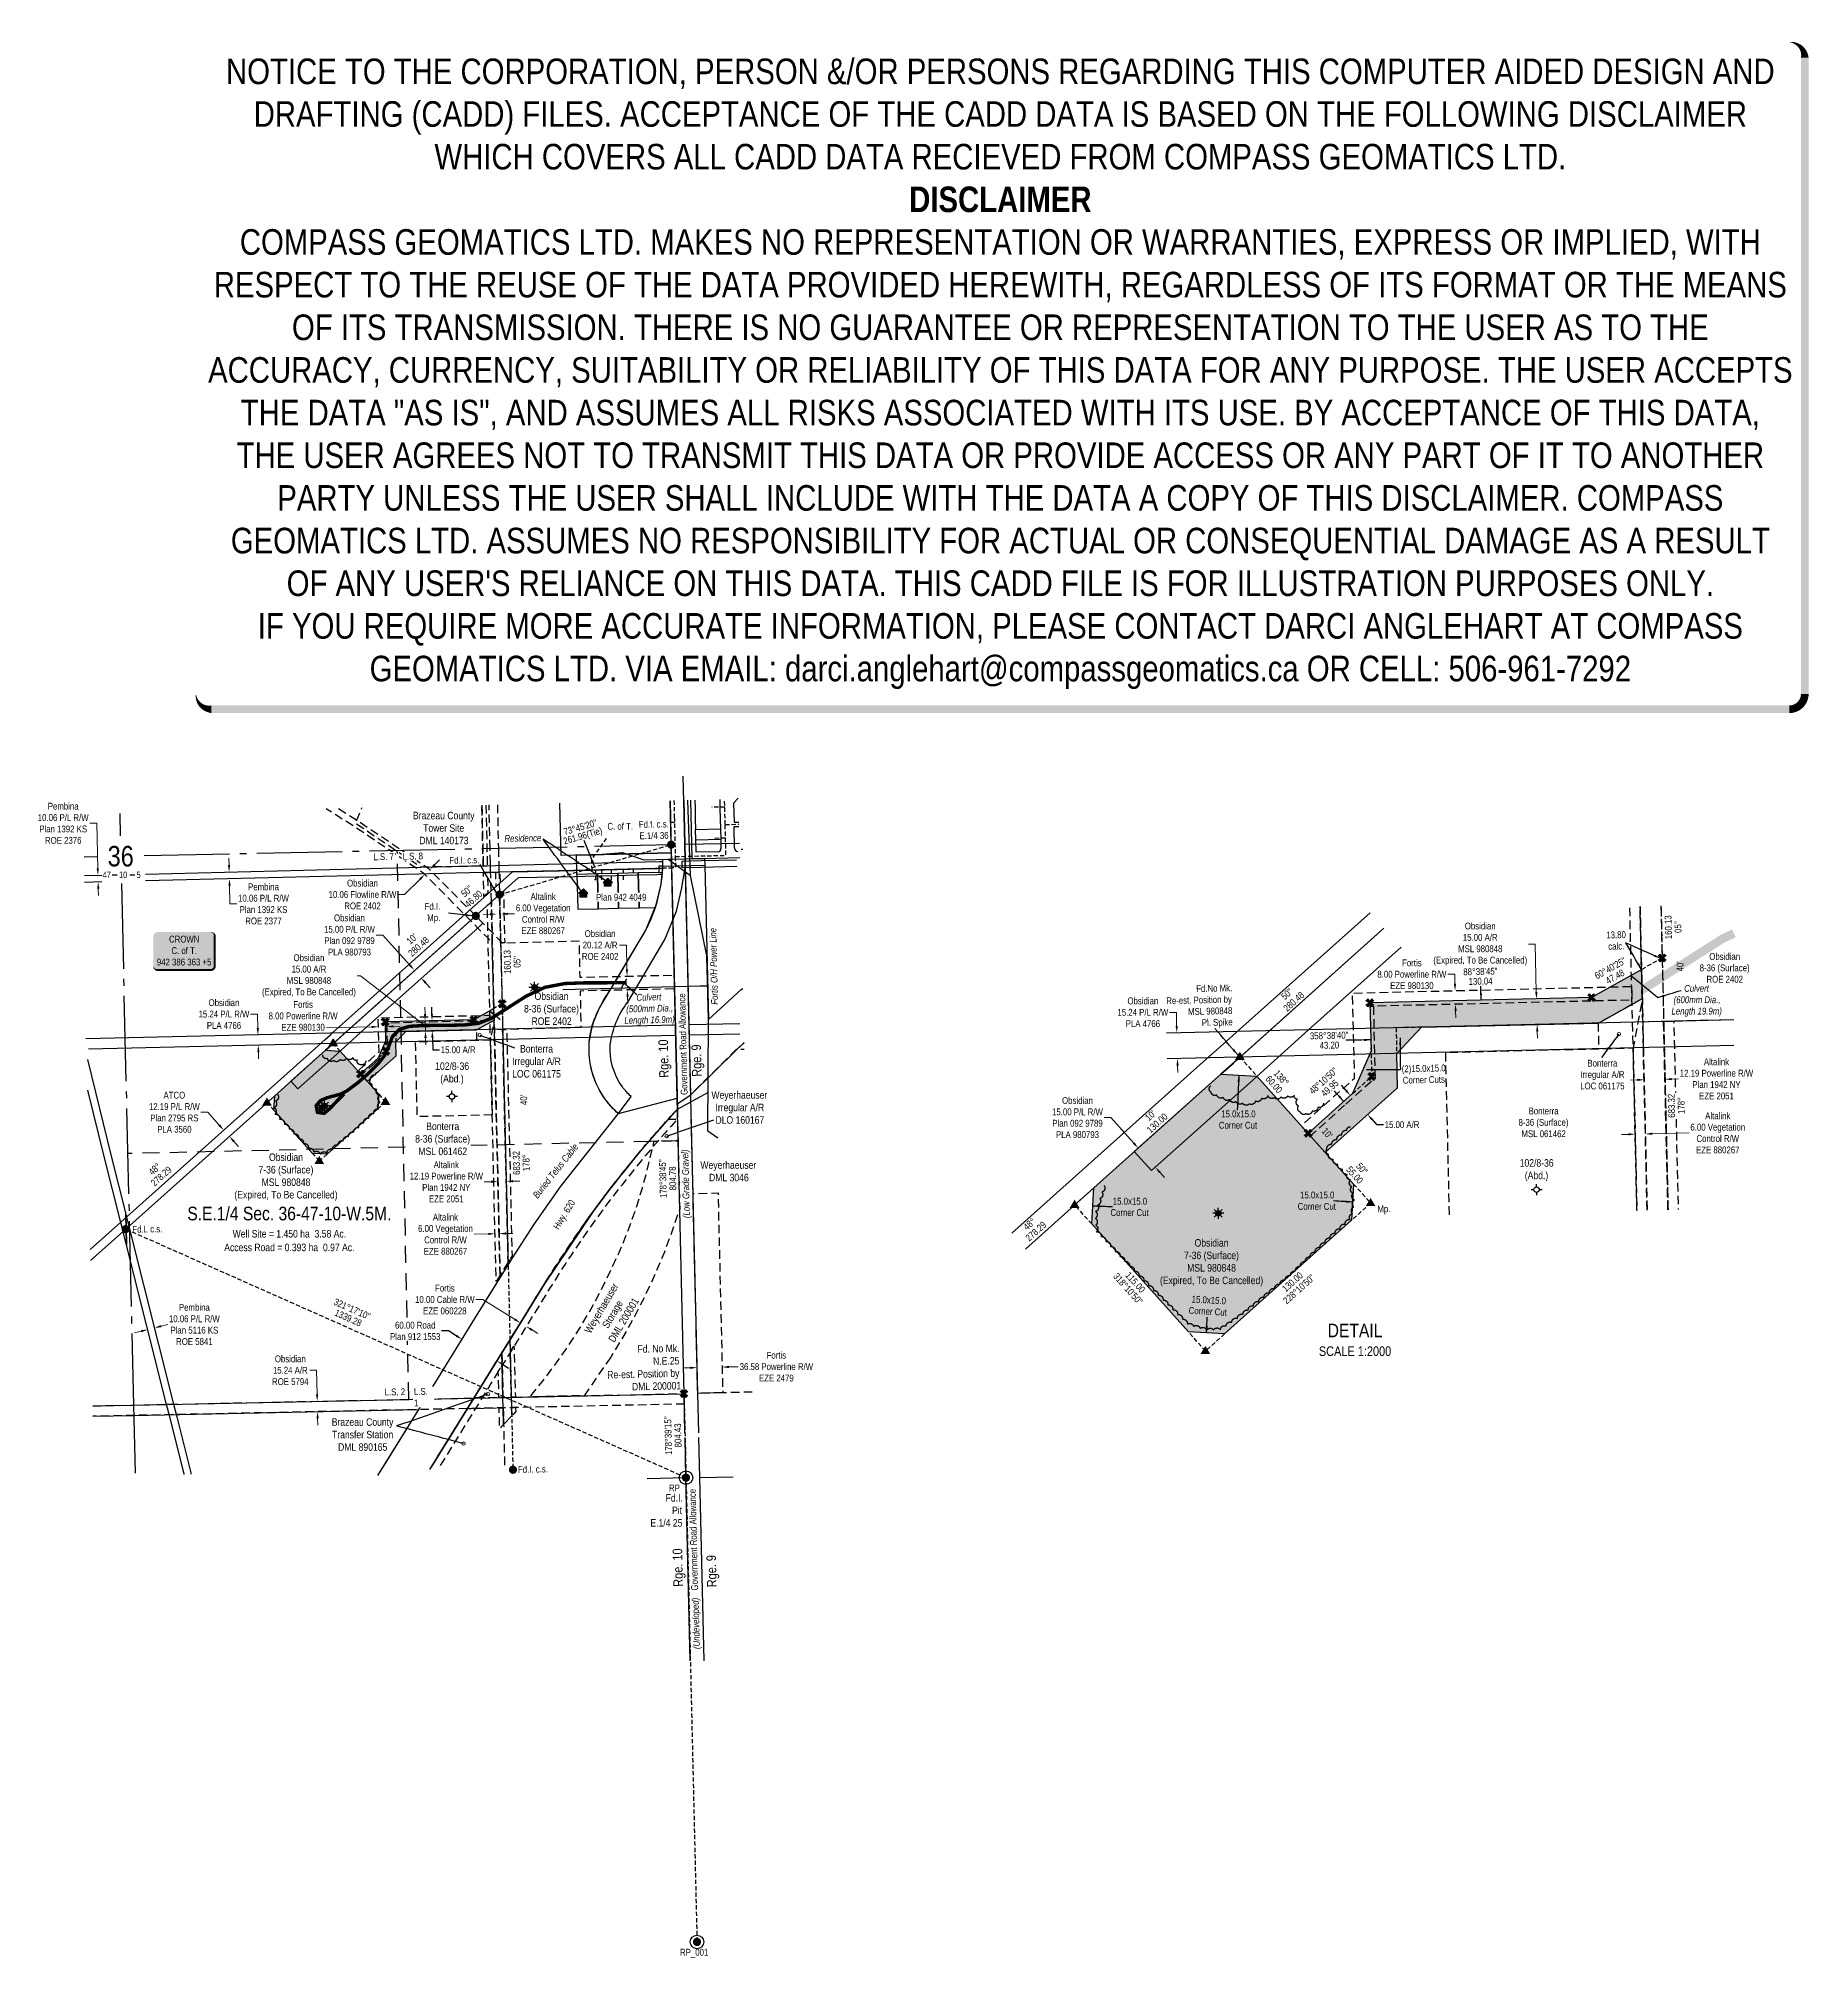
# Model space of a CAD drawing. Extents: x 611681 to 614275, y 5882844 to 5885656.
import ezdxf
from ezdxf.enums import TextEntityAlignment as Align

# ---------------------------------------------------------------- set-up
doc = ezdxf.new("R2010")
doc.units = 0
doc.header["$LTSCALE"] = 5
doc.header["$PDSIZE"] = 0.5
for name, pattern in [('0', [1, 1, 0]), ('foc-ACCESSROAD', [3.75, 2.5, -1.25]), ('foc-FLOWLINE', [3.75, 2.5, -1.25]), ('foc-LSD', [8, 5, -3]), ('foc-QUARTERLINE', [33, 25, -3, 2, -3]), ('foc-TIELINE', [1.875, 1.25, -0.625]), ('foc-TRAV', [1.875, 1.25, -0.625]), ('UG_PIPE', [1.875, 1.25, -0.625])]:
    doc.linetypes.add(name, pattern=pattern)
doc.layers.get('Defpoints').update_dxf_attribs({"color": 9})
for name, color, linetype in [('10', 1, 'Continuous'), ('35', 37, 'Continuous'), ('9', 3, 'Continuous'), ('AS-OWNER', 7, 'Continuous'), ('AS-PIPE-UG', 44, 'UG_PIPE'), ('AS-POWER', 104, 'foc-POWER'), ('AS-RESIDENCE', 14, 'Continuous'), ('AS-ROADS', 254, 'Continuous'), ('AS-SYMBOL', 7, 'Continuous'), ('AS-TELUS', 224, 'foc-TEL'), ('C-AR', 13, 'foc-ACCESSROAD'), ('C-RW', 13, 'Continuous'), ('C-SYMBOL', 7, 'Continuous'), ('C-WS', 13, 'foc-ACCESSROAD'), ('C-WS-S', 8, 'Continuous'), ('CG-REVISION', 7, 'Continuous'), ('D-TXT', 6, 'Continuous'), ('DETAIL-T', 7, 'Continuous'), ('F-AR', 190, 'foc-ACCESSROAD'), ('F-EZE', 190, 'foc-FLOWLINE'), ('F-RW', 190, 'Continuous'), ('F-WS', 190, 'foc-ACCESSROAD'), ('F-WS-S', 8, 'Continuous'), ('L-AREAREQUIRED', 7, 'Continuous'), ('L-AREAWORK', 5, 'Continuous'), ('L-BD', 7, 'Continuous'), ('L-MON', 1, 'Continuous'), ('L-MON-T', 1, 'Continuous'), ('L-QSEC', 8, 'foc-QUARTERLINE'), ('L-ROAD-T', 7, 'Continuous'), ('L-SEC', 7, 'Continuous'), ('L-SECLBL', 7, 'Continuous'), ('L-SECTION-LSD', 7, 'foc-LSD'), ('L-TIE', 7, 'foc-TIELINE'), ('L-TITLEDB', 4, 'Continuous'), ('L-TITLEDB-T', 4, 'Continuous'), ('P-PROPOSED', 10, 'Continuous'), ('P-PROPOSED-H', 21, 'Continuous'), ('P-TRAV', 4, 'foc-TRAV'), ('P-TXT', 4, 'Continuous'), ('T-BUSH', 110, '0')]:
    doc.layers.add(name, color=color, linetype=linetype)
for name, color, linetype, lineweight in [('C-AR-T', 13, 'Continuous', 9), ('C-FLOWLINE-T', 13, 'Continuous', 9), ('C-RW-T', 13, 'Continuous', 9), ('C-WS-T', 13, 'Continuous', 9), ('F-AR-T', 190, 'Continuous', 9), ('F-EZE-T', 190, 'Continuous', 9), ('F-RW-T', 190, 'Continuous', 9), ('F-WS-T', 190, 'Continuous', 9), ('T-TEXT', 48, 'Continuous', 18)]:
    doc.layers.add(name, color=color, linetype=linetype, lineweight=lineweight)
doc.layers.add('DISCLAIMER', color=7, linetype='Continuous', plot=False)
doc.styles.add('100L', font='ARIALN.TTF', dxfattribs={"height": 11})
doc.styles.add('175L', font='ARIALN.TTF', dxfattribs={"height": 20})
doc.styles.add('80', font='ARIALN.TTF', dxfattribs={"height": 10})
doc.styles.add('80CG', font='ARIALN.TTF', dxfattribs={"height": 10})
doc.styles.add('80L', font='ARIALN.TTF', dxfattribs={"height": 10})
doc.styles.add('80LS', font='ARIALNI.TTF', dxfattribs={"height": 10})
doc.styles.add('foc-LtypeFont', font='ARIALN.TTF', dxfattribs={"height": 7.35})
doc.styles.add('SIMPLEX', font='ARIALN.TTF')
doc.styles.get("Standard").update_dxf_attribs({"font": 'ARIALN.TTF'})
doc.linetypes.add('foc-POWER', pattern='A,6,-1,["P",foc-LtypeFont,S=0.2,R=0,X=-0.625,Y=-0.75],-1.24,4', length=12.24)
doc.linetypes.add('foc-TEL', pattern='A,2,-1,["T",foc-LtypeFont,S=0.2,R=0,X=-0.425,Y=-0.75],-1.24,8', length=12.24)
doc.linetypes.add('foc-TEL-NOLINE', pattern='A,0,-2,["T",foc-LtypeFont,S=0.2,R=0,X=-0.425,Y=-0.75],-10.24', length=12.24)
doc.dimstyles.new('Compass 5 000', dxfattribs={"dimscale": 5, "dimtxt": 9, "dimasz": 2, "dimexe": 0.2, "dimexo": 0.0625, "dimgap": 0.5, "dimtad": 0, "dimtih": 1, "dimtoh": 1, "dimzin": 0, "dimdsep": 46, "dimtxsty": '80CG', "dimcen": 0.1, "dimse1": 1, "dimse2": 1, "dimclrd": 256, "dimclrt": 256, "dimaunit": 1, "dimadec": 4, "dimazin": 0, "dimtfac": 0.06, "dimtofl": 0, "dimtmove": 0, "dimatfit": 1, "dimfxl": 0.2, "dimtolj": 1, "dimtzin": 0, "dimlwd": -1, "dimarcsym": 0})

msp = doc.modelspace()

# ---------------------------------------------------------------- texts
at = {"layer": '35', "color": 3, "style": '80'}
msp.add_attdef('RP_001', (612621.246, 5882846.569), 'RP', height=9.9962, dxfattribs=at)
at = {"layer": 'AS-POWER', "insert": (612670.695, 5884296.507), "char_height": 9.99611, "width": 112.45733, "attachment_point": 5, "rotation": 91.34686, "style": '80CG'}
msp.add_mtext('\\A1;{\\fArial Narrow|b0|i1|c0|p34;Fortis O/H Power Line}', dxfattribs=at)
at = {"layer": 'AS-RESIDENCE', "insert": (612390.931, 5884484.178), "char_height": 9.99611, "width": 53.9194, "attachment_point": 5, "rotation": 1.198556, "style": '80CG'}
msp.add_mtext('\\A1;{\\fArial Narrow|b0|i1|c0|p34;Residence}', dxfattribs=at)
at = {"layer": 'AS-TELUS', "insert": (612438.859, 5883996.62), "char_height": 9.99611, "width": 96.98586, "attachment_point": 5, "rotation": 51.575973, "style": '80CG'}
msp.add_mtext('\\A1;{\\fArial Narrow|b0|i1|c0|p34;Buried Telus Cable}', dxfattribs=at)
at = {"layer": 'C-RW-T', "insert": (613203.675, 5884074.751), "char_height": 10, "attachment_point": 5, "style": '80CG'}
msp.add_mtext('\\A1;Obsidian\\P15.00 P/L R/W\\PPlan 092 9789\\PPLA 980793', dxfattribs=at)
at = {"layer": 'C-SYMBOL', "color": 3, "style": '175L'}
msp.add_text('S.E.1/4 Sec. 36-47-10-W.5M.', height=19.99232, dxfattribs=at).set_placement((612048.728, 5883918.187), align=Align.BOTTOM_CENTER)
at = {"layer": 'C-WS-T', "attachment_point": 1, "style": '100L'}
for s, width, insert, char_height in [('\\pi18.035;Obsidian\\P\\pi3.9235;8-36 (Surface)\\P\\pi13.95;ROE 2402', 79.88626, (614111.521, 5884315.845), 9.99616), ('\\pi15.844;Obsidian\\P\\pi0.32178;8-36 (Surface)\\P\\pi11.351;ROE 2402', 79.88626, (612392.274, 5884258.172), 10.99572), ('\\pi51.215;Obsidian\\P\\pi35.73;7-36 (Surface)\\P\\pi40.35;MSL 980848\\P\\pi0.46268;(Expired, To Be Cancelled)', 150.62767, (611967.734, 5884022.211), 10.99572), ('\\pi51.215;Obsidian\\P\\pi35.73;7-36 (Surface)\\P\\pi40.35;MSL 980848\\P\\pi0.46268;(Expired, To Be Cancelled)', 150.62767, (613324.081, 5883896.668), 10.99572)]:
    msp.add_mtext_dynamic_manual_height_columns(s, width=width, gutter_width=55, heights=[0], dxfattribs=dict(at, insert=insert, char_height=char_height))
at = {"layer": 'D-TXT', "color": 3, "char_height": 13.9946, "attachment_point": 1, "style": '80L'}
for s, width, insert, rotation in [('Rge. 10', 63.86109, (612590.779, 5884132.95), 91.34439), ('Rge. 9', 73.75526, (612638.974, 5884134.493), 91.34439), ('Rge. 10', 73.75526, (612611.568, 5883387.028), 91.337877), ('Rge. 9', 63.86109, (612660.895, 5883386.212), 91.337877)]:
    msp.add_mtext_dynamic_manual_height_columns(s, width=width, gutter_width=47.5, heights=[0], dxfattribs=dict(at, insert=insert, rotation=rotation))
at = {"layer": 'DETAIL-T', "color": 3, "insert": (613610.424, 5883748.978), "char_height": 19.99232, "width": 499.28766, "attachment_point": 5, "style": '80CG'}
msp.add_mtext('DETAIL\\P{\\H0.7x;SCALE 1:2000}', dxfattribs=at)
at = {"layer": 'F-AR-T', "attachment_point": 1, "style": '100L'}
for s, insert, char_height in [('\\pi17.701;Bonterra\\P\\pi6.1014;Irregular A/R\\P\\pi6.1089;LOC 061175', (612369.086, 5884181.121), 10.99572), ('\\pi19.829;Bonterra\\P\\pi9.2841;Irregular A/R\\P\\pi9.291;LOC 061175', (613931.109, 5884159.425), 9.99616), ('\\pi0.15723;Weyerhaeuser\\P\\pi6.1014;Irregular A/R\\P\\pi6.1689;DLO 160167', (612667.069, 5884113.423), 10.99572), ('\\pi0.15723;Weyerhaeuser\\P\\pi12.829;DML 3046', (612650.92, 5884010.707), 10.99572)]:
    msp.add_mtext_dynamic_manual_height_columns(s, width=82.22733, gutter_width=55, heights=[0], dxfattribs=dict(at, insert=insert, char_height=char_height))
at = {"layer": 'F-EZE-T', "insert": (612068.875, 5884223.727), "char_height": 9.99616, "attachment_point": 5, "style": '80CG'}
msp.add_mtext('\\A1;Fortis\\P8.00 Powerline R/W\\PEZE 980130', dxfattribs=at)
at = {"layer": 'F-WS-S', "char_height": 10.99572, "attachment_point": 1, "style": '100L'}
for insert in [(612261.669, 5884155.589), (613850.95, 5884013.827)]:
    msp.add_mtext_dynamic_manual_height_columns('\\pi0.74336;102/8-36\\P\\pi8.2438;(Abd.)', width=49.26484, gutter_width=55, heights=[0], dxfattribs=dict(at, insert=insert))
at = {"layer": 'F-WS-T', "attachment_point": 1, "style": '100L'}
for s, width, insert, char_height in [('\\pi18.659;Bonterra\\P\\pi3.9235;8-36 (Surface)\\P\\pi8.2023;MSL 061462', 79.88626, (613846.103, 5884089.408), 9.99616), ('\\pi0.53758;Brazeau County\\P\\pi0.96886;Transfer Station\\P\\pi9.8532;DML 890165', 90.36102, (612110.286, 5883634.048), 10.99572)]:
    msp.add_mtext_dynamic_manual_height_columns(s, width=width, gutter_width=55, heights=[0], dxfattribs=dict(at, insert=insert, char_height=char_height))
at = {"layer": 'F-WS-T', "insert": (612480.454, 5883762.814), "char_height": 10.99572, "attachment_point": 1, "rotation": 59.448878, "style": '100L'}
msp.add_mtext_dynamic_manual_height_columns('\\pi0.15723;Weyerhaeuser\\P\\pi19.614;Storage\\P\\pi6.6902;DML 200001', width=82.22733, gutter_width=55, heights=[0], dxfattribs=at)
at = {"layer": 'L-AREAREQUIRED', "color": 5, "style": '100L'}
msp.add_text('Well Site = 1.450 ha  3.58 Ac.', height=10.99578, dxfattribs=at).set_placement((612048.728, 5883895.696), align=Align.BOTTOM_CENTER)
at = {"layer": 'L-AREAWORK', "color": 5, "style": '100L'}
msp.add_text('Access Road = 0.393 ha  0.97 Ac.', height=10.99578, dxfattribs=at).set_placement((612048.728, 5883875.704), align=Align.BOTTOM_CENTER)
at = {"layer": 'L-BD', "style": '80L'}
for s, height, rotation, p in [("73°45'20''", 9.9962, 16.2348, (612475.075, 5884500.34)), ('261.96(Tie)', 9.99616, 16.2348, (612479.058, 5884486.664)), ("50''", 9.9962, 41.787, (612308.704, 5884406.493)), ('46.80', 9.9962, 41.787, (612318.695, 5884395.313)), ('160.13', 9.9962, 91.3313, (614069.477, 5884353.678)), ("10'", 9.9962, 41.8386, (612228.17, 5884336.585)), ('280.48', 9.9962, 41.8386, (612238.172, 5884325.414)), ("05''", 9.9962, 91.3313, (614083.718, 5884354.009)), ('160.13', 9.9962, 91.3313, (612368.13, 5884302.677)), ("05''", 9.9962, 91.3313, (612382.371, 5884303.008)), ("40'", 9.9962, 91.3313, (614086.74, 5884296.517)), ("50''", 9.9962, 41.8386, (613510.607, 5884255.983)), ('280.48', 9.9962, 41.8386, (613520.608, 5884244.811)), ("40'", 9.9962, 91.3313, (612392.165, 5884100.555)), ("10'", 9.9962, 41.8386, (613310.523, 5884077.892)), ('683.32', 9.9962, 91.3313, (614074.118, 5884092.097)), ('178°', 9.9962, 91.3313, (614088.359, 5884092.428)), ('130.00', 9.9962, 41.8386, (613320.525, 5884066.721)), ('48°', 9.9962, 41.8177, (611851.492, 5883999.472)), ('278.29', 9.9962, 41.8177, (611860.989, 5883988.856)), ('683.32', 9.9962, 91.3313, (612381.404, 5884008.274)), ('178°', 9.9962, 91.3313, (612395.645, 5884008.605)), ('48°', 9.9962, 41.8177, (613133.256, 5883918.765)), ('278.29', 9.9962, 41.8177, (613142.754, 5883908.149)), ("321°17'10''", 9.99616, 336.0836, (612140.721, 5883794.201)), ('1339.28', 9.9962, 336.0836, (612134.947, 5883781.179))]:
    msp.add_text(s, height=height, rotation=rotation, dxfattribs=at).set_placement(p, align=Align.MIDDLE)
at = {"layer": 'L-BD'}
for s, height, rotation, p in [('60°40\'25"', 9.9962, 29.325833, (613984.392, 5884293.684)), ('88°38\'45"', 9.9962, 1.355, (613794.1, 5884288.844)), ('47.48', 9.9962, 29.325833, (613991.369, 5884281.265)), ('130.04', 9.9962, 1.355, (613794.436, 5884274.604)), ('358°38\'40"', 9.9962, 1.355, (613572.51, 5884195.051)), ('43.20', 9.9962, 1.355, (613572.846, 5884180.81)), ('138°', 9.9962, 311.851205, (613502.368, 5884133.062)), ('48°10\'50"', 9.9962, 41.817672, (613563.877, 5884128.609)), ('60.00', 9.9962, 311.851205, (613491.758, 5884123.558)), ('49.95', 9.9962, 41.817672, (613573.375, 5884117.993)), ("10'", 9.9962, 311.851205, (613569.684, 5884052.035)), ("178°38'45''", 9.99232, 91.337532, (612596.119, 5883985.243)), ('804.78', 9.9923, 91.337532, (612610.355, 5883985.575)), ('55.00', 9.9962, 311.851205, (613609.895, 5883990.618)), ('50"', 9.9962, 311.851205, (613620.506, 5884000.122)), ('318°10\'50"', 9.9962, 311.829514, (613277.763, 5883823.892)), ('115.00', 9.9962, 311.829514, (613288.377, 5883833.392)), ('130.00', 9.9962, 41.839948, (613518.683, 5883833.96)), ('228°10\'50"', 9.9962, 41.839948, (613528.184, 5883823.348)), ("178°39'15''", 9.99232, 91.337532, (612603.871, 5883608.626)), ('804.43', 9.9923, 91.337532, (612618.106, 5883608.958))]:
    msp.add_text(s, height=height, rotation=rotation, dxfattribs=at).set_placement(p, align=Align.MIDDLE_CENTER)
at = {"layer": 'L-MON', "attachment_point": 1, "rotation": 1.349183, "style": '100L'}
for s, width, insert, char_height in [('\\pi45.276;{\\fArial Narrow|b0|i0|c0|p2;Fd.No Mk.\\P\\pi1.0165;Re-est. Position by \\P\\pi32.58;MSL 980848\\P\\pi52.334;Pl. Spike}', 96.15048, (613332.242, 5884267.606), 9.99616), ('\\pi96.739;Fd. No Mk.\\P\\pi119.15;N.E.25\\P\\pi51.574;Re-est. Position by\\P\\pi87.36;DML 200001', 156.18022, (612462.063, 5883738.741), 10.9915)]:
    msp.add_mtext_dynamic_manual_height_columns(s, width=width, gutter_width=55, heights=[0], dxfattribs=dict(at, insert=insert, char_height=char_height))
at = {"layer": 'L-MON', "insert": (612576.697, 5883522.951), "char_height": 10.99572, "attachment_point": 1, "style": '100L'}
msp.add_mtext_dynamic_manual_height_columns('\\pi23.444;Fd.I.\\P\\pi32.857;Pit\\P\\pi1.1075;E.1/4 25', width=46.5155, gutter_width=55, heights=[0], dxfattribs=at)
at = {"layer": 'L-MON-T', "style": '80CG'}
msp.add_text(' Mp.', height=9.9917, rotation=1.085975, dxfattribs=at).set_placement((613640.055, 5883935.772))
at = {"layer": 'L-MON-T', "width": 43.02456, "attachment_point": 5, "rotation": 1.085975, "style": '80CG'}
for s, insert, char_height in [('\\A1;Fd.I. c.s.', (612305.16, 5884451.961), 9.99167), ('\\A1;Fd.I.\\P Mp.', (612258.581, 5884374.448), 9.9917), ('\\A1;Fd.I. c.s.', (611840.65, 5883911.27), 9.99167), ('\\A1;Fd.I. c.s.', (612405.684, 5883559.363), 9.99167)]:
    msp.add_mtext(s, dxfattribs=dict(at, insert=insert, char_height=char_height))
at = {"layer": 'L-ROAD-T', "style": '80L'}
msp.add_text('Government Road Allowance', height=9.99616, rotation=91.337877, dxfattribs=at).set_placement((612640.937, 5883456.157), align=Align.MIDDLE_CENTER)
at = {"layer": 'L-ROAD-T', "insert": (612620.595, 5884182.251), "char_height": 9.99611, "width": 154.02098, "attachment_point": 2, "rotation": 91.346337, "style": '80L'}
msp.add_mtext('Government Road Allowance', dxfattribs=at)
at = {"layer": 'L-TITLEDB-T', "insert": (612452.63, 5883931.831), "char_height": 9.99611, "attachment_point": 5, "rotation": 58.276201, "style": '80CG'}
msp.add_mtext('\\A1;Hwy. 620', dxfattribs=at)
at = {"layer": 'P-TXT', "char_height": 9.99616, "attachment_point": 1, "style": '100L'}
for s, width, insert, rotation in [('\\pi0.66366;13.80\\P\\pi3.0331;calc.', 28.19285, (613977.897, 5884347.269), 1.34639), ('\\pi8.4205;(2)15.0x15.0\\P\\pi9.5762;Corner Cuts', 79.88626, (613670.335, 5884150.876), 1.34639), ('\\pi3.7667;15.0x15.0\\P\\pi0.33349;Corner Cut', 56.04816, (613367.563, 5883813.97), 356.834731)]:
    msp.add_mtext_dynamic_manual_height_columns(s, width=width, gutter_width=55, heights=[0], dxfattribs=dict(at, insert=insert, rotation=rotation))
for insert in [(613410.578, 5884085.172), (613251.711, 5883957.187), (613526.075, 5883966.306)]:
    msp.add_mtext_dynamic_manual_height_columns('\\pi3.7667;15.0x15.0\\P\\pi0.33349;Corner Cut', width=56.04816, gutter_width=55, heights=[0], dxfattribs=dict(at, insert=insert))
at = {"layer": 'T-TEXT', "style": '80LS'}
for s, height, rotation, p in [('(Low Grade Gravel)', 9.99611, 91.346337, (612629.463, 5883977.651)), ('(Undeveloped)', 9.99616, 91.337877, (612644.43, 5883333.46))]:
    msp.add_text(s, height=height, rotation=rotation, dxfattribs=at).set_placement(p, align=Align.MIDDLE_CENTER)
at = {"layer": 'T-TEXT', "insert": (612523.877, 5884255.115), "char_height": 9.99616, "attachment_point": 1, "rotation": 1.331403, "style": '100L'}
msp.add_mtext_dynamic_manual_height_columns('\\pi33.481;{\\fArial Narrow|b0|i1|c0|p34;Culvert\\P\\pi18.02;(500mm Dia.,\\P\\pi14.914;Length 16.9m)}', width=102.63798, gutter_width=55, heights=[0], dxfattribs=at)
at = {"layer": 'T-TEXT', "insert": (614059.261, 5884269.131), "char_height": 9.99616, "attachment_point": 1, "style": '100L'}
msp.add_mtext_dynamic_manual_height_columns('\\pi33.481;{\\fArial Narrow|b0|i1|c0|p34;Culvert\\P\\pi18.02;(600mm Dia.,\\P\\pi14.914;Length 19.9m)}', width=102.63798, gutter_width=55, heights=[0], dxfattribs=at)

# ---------------------------------------------------------------- blocks, each defined once
blk = doc.blocks.new('GAS')
h = blk.add_hatch(color=255)
h.dxf.hatch_style = 1
edge = h.paths.add_edge_path()
edge.add_arc((0, 0), 0.9, 0, 360)
for p, q in [((-0.81, 0), (-1.62, 0)), ((-0.57, 0.57), (-1.14, 1.14)), ((0, 0.81), (0, 1.62)), ((0.57, 0.57), (1.14, 1.14)), ((1.62, 0), (0.81, 0)), ((-0.57, -0.57), (-1.14, -1.14)), ((0, -0.81), (0, -1.62)), ((1.14, -1.14), (0.57, -0.57))]:
    blk.add_line(p, q)
blk.add_circle((0, 0), 0.8)
blk = doc.blocks.new('L-SECLBL')
at = {"layer": '9', "color": 7}
for p, q in [((-5.1, -27.8), (-12.3, -27.8)), ((20.7, -27.8), (13.5, -27.8))]:
    blk.add_line(p, q, dxfattribs=at)
at = {"layer": '10', "color": 2, "style": 'SIMPLEX'}
blk.add_attdef('SEC', text='', height=30, dxfattribs=at).set_placement((0, 0), align=Align.MIDDLE)
at = {"layer": '10', "color": 5, "style": '80L'}
blk.add_attdef('TWP', text='', height=9.5, dxfattribs=at).set_placement((-14.4, -27.4), align=Align.MIDDLE_RIGHT)
blk.add_attdef('RGE', text='', height=9.5, dxfattribs=at).set_placement((3.6, -27.4), align=Align.MIDDLE_CENTER)
blk.add_attdef('MER', text='', height=9.5, dxfattribs=at).set_placement((23.2, -27.4), align=Align.MIDDLE_LEFT)
blk = doc.blocks.new('*D493')
at = {"layer": 'C-AR-T', "transparency": 16777216}
for p, q in [((612152.9, 5884282.5), (612147.9, 5884282.5)), ((612247.9, 5884209.1), (612152.9, 5884282.5)), ((612247.5, 5884226.6), (612247.2, 5884236.6)), ((612248.1, 5884201.6), (612247.7, 5884216.6)), ((612248.3, 5884191.6), (612248.5, 5884181.6))]:
    blk.add_line(p, q, dxfattribs=at)
for points in [[(612249.1, 5884226.6), (612245.8, 5884226.5), (612247.7, 5884216.6)], [(612250, 5884191.6), (612246.6, 5884191.6), (612248.1, 5884201.6)]]:
    blk.add_solid(points, dxfattribs=at)
at = {"layer": 'Defpoints', "color": 0, "transparency": 16777216}
for p in [(612247.7, 5884216.6), (612282.2, 5884217.4), (612282.5, 5884202.4)]:
    blk.add_point(p, dxfattribs=at)
at = {"layer": 'C-AR-T', "transparency": 16777216, "insert": (612077.4, 5884282.5), "char_height": 10, "attachment_point": 5, "style": '80CG'}
blk.add_mtext('\\A1;Obsidian\\P15.00 A/R\\PMSL 980848\\P(Expired, To Be Cancelled)', dxfattribs=at)
blk = doc.blocks.new('*D494')
at = {"layer": 'C-AR-T', "transparency": 16777216}
for p, q in [((612542.6, 5884327.6), (612532.6, 5884327.6)), ((612543.4, 5884292), (612542.6, 5884327.6)), ((612544.4, 5884251.8), (612544.6, 5884241.8))]:
    blk.add_line(p, q, dxfattribs=at)
for points in [[(612545.1, 5884292), (612541.8, 5884291.9), (612543.7, 5884282)], [(612546, 5884251.9), (612542.7, 5884251.8), (612544.1, 5884261.8)]]:
    blk.add_solid(points, dxfattribs=at)
at = {"layer": 'Defpoints', "color": 0, "transparency": 16777216}
for p in [(612534.1, 5884281.7), (612543.7, 5884282), (612534.6, 5884261.6)]:
    blk.add_point(p, dxfattribs=at)
at = {"layer": 'C-AR-T', "transparency": 16777216, "insert": (612504.1, 5884327.6), "char_height": 10, "attachment_point": 5, "style": '80CG'}
blk.add_mtext('\\A1;Obsidian\\P20.12 A/R\\PROE 2402', dxfattribs=at)
blk = doc.blocks.new('*D495')
at = {"layer": 'C-AR-T', "transparency": 16777216}
for p, q in [((612088.7, 5883704.4), (612078.7, 5883704.4)), ((612089.4, 5883669.1), (612088.7, 5883704.4)), ((612090.1, 5883633.8), (612090.3, 5883623.8))]:
    blk.add_line(p, q, dxfattribs=at)
for points in [[(612091, 5883669.1), (612087.7, 5883669), (612089.6, 5883659.1)], [(612091.8, 5883633.8), (612088.4, 5883633.8), (612089.9, 5883643.8)]]:
    blk.add_solid(points, dxfattribs=at)
at = {"layer": 'Defpoints', "color": 0, "transparency": 16777216}
for p in [(612089.6, 5883659.1), (612097.8, 5883659.2), (612098.2, 5883644)]:
    blk.add_point(p, dxfattribs=at)
at = {"layer": 'C-AR-T', "transparency": 16777216, "insert": (612050.1, 5883704.4), "char_height": 10, "attachment_point": 5, "style": '80CG'}
blk.add_mtext('\\A1;Obsidian\\P15.24 A/R\\PROE 5794', dxfattribs=at)
blk = doc.blocks.new('*D496')
at = {"layer": 'C-FLOWLINE-T', "transparency": 16777216}
for p, q in [((612261.6, 5884445.3), (612268.7, 5884452.3)), ((612240.2, 5884424.2), (612217.4, 5884401.6)), ((612217.4, 5884401.6), (612207.4, 5884401.6))]:
    blk.add_line(p, q, dxfattribs=at)
for points in [[(612239, 5884425.4), (612241.4, 5884423), (612247.3, 5884431.2)], [(612260.4, 5884446.5), (612262.8, 5884444.1), (612254.5, 5884438.3)]]:
    blk.add_solid(points, dxfattribs=at)
at = {"layer": 'Defpoints', "color": 0, "transparency": 16777216}
for p in [(612247.3, 5884431.2), (612267.4, 5884410.9), (612274.6, 5884417.9)]:
    blk.add_point(p, dxfattribs=at)
at = {"layer": 'C-FLOWLINE-T', "transparency": 16777216, "insert": (612155.9, 5884401.6), "char_height": 10, "attachment_point": 5, "style": '80CG'}
blk.add_mtext('\\A1;Obsidian\\P10.06 Flowline R/W\\PROE 2402', dxfattribs=at)
blk = doc.blocks.new('*D497')
at = {"layer": 'C-RW-T', "transparency": 16777216}
for p, q in [((612002, 5884226.4), (611992, 5884226.4)), ((612002.5, 5884205.9), (612002, 5884226.4)), ((612003.3, 5884170.7), (612003.6, 5884160.7))]:
    blk.add_line(p, q, dxfattribs=at)
for points in [[(612004.2, 5884205.9), (612000.8, 5884205.9), (612002.7, 5884195.9)], [(612005, 5884170.7), (612001.7, 5884170.6), (612003.1, 5884180.7)]]:
    blk.add_solid(points, dxfattribs=at)
at = {"layer": 'Defpoints', "color": 0, "transparency": 16777216}
for p in [(611964.9, 5884195), (611965.3, 5884179.8), (612002.7, 5884195.9)]:
    blk.add_point(p, dxfattribs=at)
at = {"layer": 'C-RW-T', "transparency": 16777216, "insert": (611952.9, 5884226.4), "char_height": 10, "attachment_point": 5, "style": '80CG'}
blk.add_mtext('\\A1;Obsidian\\P15.24 P/L R/W\\PPLA 4766', dxfattribs=at)
blk = doc.blocks.new('*D498')
at = {"layer": 'C-RW-T', "transparency": 16777216}
for p, q in [((612185.9, 5884342.3), (612175.9, 5884342.3)), ((612225, 5884298.5), (612185.9, 5884342.3)), ((612248.4, 5884272.3), (612255, 5884264.9))]:
    blk.add_line(p, q, dxfattribs=at)
for points in [[(612226.3, 5884299.6), (612223.8, 5884297.3), (612231.7, 5884291)], [(612249.6, 5884273.5), (612247.1, 5884271.2), (612241.7, 5884279.8)]]:
    blk.add_solid(points, dxfattribs=at)
at = {"layer": 'Defpoints', "color": 0, "transparency": 16777216}
for p in [(612281, 5884335), (612291, 5884323.8), (612231.7, 5884291)]:
    blk.add_point(p, dxfattribs=at)
at = {"layer": 'C-RW-T', "transparency": 16777216, "insert": (612136.8, 5884342.3), "char_height": 10, "attachment_point": 5, "style": '80CG'}
blk.add_mtext('\\A1;Obsidian\\P15.00 P/L R/W\\PPlan 092 9789\\PPLA 980793', dxfattribs=at)
blk = doc.blocks.new('*D500')
at = {"layer": 'Defpoints', "color": 0, "transparency": 16777216}
for p in [(612349.5, 5883929.3), (612355.5, 5883929.4), (612350.1, 5883904.5)]:
    blk.add_point(p, dxfattribs=at)
at = {"layer": 'F-EZE-T', "transparency": 16777216}
for p, q in [((612340.1, 5883904.3), (612319.6, 5883903.8)), ((612366.1, 5883904.9), (612376.1, 5883905.1))]:
    blk.add_line(p, q, dxfattribs=at)
for points in [[(612340.1, 5883905.9), (612340.1, 5883902.6), (612350.1, 5883904.5)], [(612366.1, 5883906.5), (612366.1, 5883903.2), (612356.1, 5883904.6)]]:
    blk.add_solid(points, dxfattribs=at)
at = {"layer": 'F-EZE-T', "transparency": 16777216, "insert": (612277.5, 5883903.8), "char_height": 10, "attachment_point": 5, "style": '80CG'}
blk.add_mtext('\\A1;Altalink\\P6.00 Vegetation\\PControl R/W\\PEZE 880267', dxfattribs=at)
blk = doc.blocks.new('*D501')
at = {"layer": 'Defpoints', "color": 0, "transparency": 16777216}
for p in [(612352.7, 5884372.6), (612358.7, 5884373.1), (612358.7, 5884372.7)]:
    blk.add_point(p, dxfattribs=at)
at = {"layer": 'F-EZE-T', "transparency": 16777216}
for p, q in [((612342.7, 5884372.7), (612332.7, 5884372.5)), ((612368.7, 5884373.4), (612378.7, 5884373.6))]:
    blk.add_line(p, q, dxfattribs=at)
for points in [[(612342.6, 5884374.4), (612342.7, 5884371.1), (612352.7, 5884373)], [(612368.6, 5884375), (612368.7, 5884371.7), (612358.7, 5884373.1)]]:
    blk.add_solid(points, dxfattribs=at)
at = {"layer": 'F-EZE-T', "transparency": 16777216, "insert": (612420.7, 5884373.6), "char_height": 10, "attachment_point": 5, "style": '80CG'}
blk.add_mtext('\\A1;Altalink\\P6.00 Vegetation\\PControl R/W\\PEZE 880267', dxfattribs=at)
blk = doc.blocks.new('*D502')
at = {"layer": 'Defpoints', "color": 0, "transparency": 16777216}
for p in [(612389.1, 5883776.9), (612387.3, 5883774), (612397.6, 5883771.6)]:
    blk.add_point(p, dxfattribs=at)
at = {"layer": 'F-EZE-T', "transparency": 16777216}
for p, q in [((612332.1, 5883808.1), (612322.1, 5883808.1)), ((612378.8, 5883779.2), (612332.1, 5883808.1)), ((612404.4, 5883763.5), (612412.9, 5883758.2))]:
    blk.add_line(p, q, dxfattribs=at)
for points in [[(612379.7, 5883780.6), (612378, 5883777.8), (612387.3, 5883774)], [(612405.2, 5883764.9), (612403.5, 5883762), (612395.8, 5883768.7)]]:
    blk.add_solid(points, dxfattribs=at)
at = {"layer": 'F-EZE-T', "transparency": 16777216, "insert": (612276.6, 5883808.1), "char_height": 10, "attachment_point": 5, "style": '80CG'}
blk.add_mtext('\\A1;Fortis\\P10.00 Cable R/W\\PEZE 060228', dxfattribs=at)
blk = doc.blocks.new('*D503')
at = {"layer": 'Defpoints', "color": 0, "transparency": 16777216}
for p in [(612645, 5883764.1), (612681.6, 5883764.9), (612682.9, 5883709.1)]:
    blk.add_point(p, dxfattribs=at)
at = {"layer": 'F-EZE-T', "transparency": 16777216}
for p, q in [((612636.3, 5883708), (612626.3, 5883707.8)), ((612692.9, 5883709.4), (612706.4, 5883709.7))]:
    blk.add_line(p, q, dxfattribs=at)
for points in [[(612636.3, 5883709.7), (612636.4, 5883706.4), (612646.3, 5883708.3)], [(612692.9, 5883711), (612692.9, 5883707.7), (612682.9, 5883709.1)]]:
    blk.add_solid(points, dxfattribs=at)
at = {"layer": 'F-EZE-T', "transparency": 16777216, "insert": (612762.4, 5883709.7), "char_height": 10, "attachment_point": 5, "style": '80CG'}
blk.add_mtext('\\A1;Fortis\\P36.58 Powerline R/W\\PEZE 2479', dxfattribs=at)
blk = doc.blocks.new('*D504')
at = {"layer": 'Defpoints', "color": 0, "transparency": 16777216}
for p in [(612353.2, 5884029.9), (612365.4, 5884030.2), (612366.5, 5883981.3)]:
    blk.add_point(p, dxfattribs=at)
at = {"layer": 'F-RW-T', "transparency": 16777216}
for p, q in [((612344.3, 5883980.8), (612334.3, 5883980.6)), ((612376.5, 5883981.5), (612386.5, 5883981.8))]:
    blk.add_line(p, q, dxfattribs=at)
for points in [[(612344.3, 5883982.5), (612344.4, 5883979.1), (612354.3, 5883981)], [(612376.5, 5883983.2), (612376.5, 5883979.9), (612366.5, 5883981.3)]]:
    blk.add_solid(points, dxfattribs=at)
at = {"layer": 'F-RW-T', "transparency": 16777216, "insert": (612278.7, 5883980.6), "char_height": 10, "attachment_point": 5, "style": '80CG'}
blk.add_mtext('\\A1;Altalink\\P12.19 Powerline R/W\\PPlan 1942 NY\\PEZE 2051', dxfattribs=at)
blk = doc.blocks.new('*D505')
at = {"layer": 'Defpoints', "color": 0, "transparency": 16777216}
for p in [(611952.6, 5884056.3), (611902.8, 5884011.7), (611910.9, 5884002.7)]:
    blk.add_point(p, dxfattribs=at)
at = {"layer": 'F-RW-T', "transparency": 16777216}
for p, q in [((611929.2, 5884082.5), (611919.2, 5884082.5)), ((611946, 5884063.8), (611929.2, 5884082.5)), ((611967.4, 5884039.7), (611974.1, 5884032.3))]:
    blk.add_line(p, q, dxfattribs=at)
for points in [[(611947.2, 5884064.9), (611944.7, 5884062.6), (611952.6, 5884056.3)], [(611968.7, 5884040.9), (611966.2, 5884038.6), (611960.8, 5884047.2)]]:
    blk.add_solid(points, dxfattribs=at)
at = {"layer": 'F-RW-T', "transparency": 16777216, "insert": (611880.2, 5884082.5), "char_height": 10, "attachment_point": 5, "style": '80CG'}
blk.add_mtext('\\A1;ATCO\\P12.19 P/L R/W\\PPlan 2795 RS\\PPLA 3560', dxfattribs=at)
blk = doc.blocks.new('*D506')
at = {"layer": 'Defpoints', "color": 0, "transparency": 16777216}
for p in [(611960.8, 5884424.7), (611973.9, 5884435), (611974.1, 5884425)]:
    blk.add_point(p, dxfattribs=at)
at = {"layer": 'F-RW-T', "transparency": 16777216}
for p, q in [((611960.3, 5884444.7), (611960.1, 5884454.7)), ((611961, 5884414.7), (611961.7, 5884387.9)), ((611961.7, 5884387.9), (611971.7, 5884387.9))]:
    blk.add_line(p, q, dxfattribs=at)
for points in [[(611962, 5884444.8), (611958.6, 5884444.7), (611960.5, 5884434.7)], [(611962.7, 5884414.7), (611959.4, 5884414.6), (611960.8, 5884424.7)]]:
    blk.add_solid(points, dxfattribs=at)
at = {"layer": 'F-RW-T', "transparency": 16777216, "insert": (612010.8, 5884387.9), "char_height": 10, "attachment_point": 5, "style": '80CG'}
blk.add_mtext('\\A1;Pembina\\P10.06 P/L R/W\\PPlan 1392 KS\\PROE 2377', dxfattribs=at)
blk = doc.blocks.new('*D507')
at = {"layer": 'Defpoints', "color": 0, "transparency": 16777216}
for p in [(611754.8, 5884429.7), (611755, 5884419.7), (611768.5, 5884420)]:
    blk.add_point(p, dxfattribs=at)
at = {"layer": 'F-RW-T', "transparency": 16777216}
for p, q in [((611766.4, 5884506), (611756.4, 5884506)), ((611768, 5884440), (611766.4, 5884506)), ((611768.7, 5884410), (611768.9, 5884400))]:
    blk.add_line(p, q, dxfattribs=at)
for points in [[(611769.6, 5884440.1), (611766.3, 5884440), (611768.2, 5884430)], [(611770.4, 5884410), (611767, 5884410), (611768.5, 5884420)]]:
    blk.add_solid(points, dxfattribs=at)
at = {"layer": 'F-RW-T', "transparency": 16777216, "insert": (611717.3, 5884506), "char_height": 10, "attachment_point": 5, "style": '80CG'}
blk.add_mtext('\\A1;Pembina\\P10.06 P/L R/W\\PPlan 1392 KS\\PROE 2376', dxfattribs=at)
blk = doc.blocks.new('*D508')
at = {"layer": 'Defpoints', "color": 0, "transparency": 16777216}
for p in [(611851, 5883766.6), (611855.8, 5883747.5), (611846.1, 5883745.1)]:
    blk.add_point(p, dxfattribs=at)
at = {"layer": 'F-RW-T', "transparency": 16777216}
for p, q in [((611831.6, 5883761.7), (611821.9, 5883759.3)), ((611860.7, 5883769), (611870.4, 5883771.5))]:
    blk.add_line(p, q, dxfattribs=at)
for points in [[(611831.2, 5883763.3), (611832, 5883760.1), (611841.3, 5883764.1)], [(611860.3, 5883770.7), (611861.1, 5883767.4), (611851, 5883766.6)]]:
    blk.add_solid(points, dxfattribs=at)
at = {"layer": 'F-RW-T', "transparency": 16777216, "insert": (611909.5, 5883771.5), "char_height": 10, "attachment_point": 5, "style": '80CG'}
blk.add_mtext('\\A1;Pembina\\P10.06 P/L R/W\\PPlan 5116 KS\\PROE 5841', dxfattribs=at)
blk = doc.blocks.new('*D509')
at = {"layer": 'Defpoints', "color": 0, "transparency": 16777216}
for p in [(612301.9, 5883749.8), (612286, 5883724.1), (612337, 5883692.5)]:
    blk.add_point(p, dxfattribs=at)
at = {"layer": 'L-TITLEDB-T', "transparency": 16777216}
for p, q in [((612281.9, 5883762.1), (612271.9, 5883762.1)), ((612293.4, 5883755), (612281.9, 5883762.1)), ((612361.4, 5883713), (612369.9, 5883707.7))]:
    blk.add_line(p, q, dxfattribs=at)
for points in [[(612294.2, 5883756.4), (612292.5, 5883753.6), (612301.9, 5883749.8)], [(612362.3, 5883714.4), (612360.5, 5883711.6), (612352.9, 5883718.2)]]:
    blk.add_solid(points, dxfattribs=at)
at = {"layer": 'L-TITLEDB-T', "transparency": 16777216, "insert": (612233.2, 5883762.1), "char_height": 10, "attachment_point": 5, "style": '80CG', "bg_fill": 3, "box_fill_scale": 1.1, "bg_fill_color": 256, "bg_fill_true_color": 13158600, "bg_fill_transparency": 0}
blk.add_mtext('\\A1;60.00 Road\\PPlan 912 1553', dxfattribs=at)
blk = doc.blocks.new('*U492')
h = blk.add_hatch(color=255)
edge = h.paths.add_edge_path()
edge.add_line((-39, -28.5), (39, -28.5))
edge.add_arc((39, -22.5), 6, 270, 360)
edge.add_line((45, -22.5), (45, 21))
edge.add_arc((39, 21), 6, 0, 90)
edge.add_line((39, 27), (-39, 27))
edge.add_arc((-39, 21), 6, 90, 180)
edge.add_line((-45, 21), (-45, -22.5))
edge.add_arc((-39, -22.5), 6, 180, 270)
at = {"color": 14, "flags": 128}
blk.add_lwpolyline([(-39, -28.5, 3, 3, 0), (39, -28.5, 3, 3, 0.414214), (45, -22.5, 3, 3, 0), (45, 21, 3, 0, 0.414214), (39, 27, 0, 0, 0), (-39, 27, 0, 0, 0.414214), (-45, 21, 0, 0, 0), (-45, -22.5, 0, 3, 0.414214)], format="xyseb", close=True, dxfattribs=at)
at = {"color": 14, "style": '80'}
blk.add_attdef('ENTER_TEXT_001', (-26.8, -4.9), '', height=10, dxfattribs=at)
blk = doc.blocks.new('res_occ')
for points in [[(0.1, 0.89), (-1.26, -0.37), (1.46, -0.37)], [(-0.9, -1.43), (1.1, -1.43), (1.1, -0.37), (-0.9, -0.37)]]:
    blk.add_hatch(color=14).paths.add_polyline_path(points)
at = {"color": 14}
for points in [[(0.1, 0.89), (-1.26, -0.37), (1.46, -0.37)], [(-0.9, -1.43), (1.1, -1.43), (1.1, -0.37), (-0.9, -0.37)]]:
    blk.add_lwpolyline(points, close=True, dxfattribs=at)
blk = doc.blocks.new('GABD')
for p, q in [((-0.81, 0), (-1.62, 0)), ((0, 0.81), (0, 1.62)), ((1.62, 0), (0.81, 0)), ((0, -0.81), (0, -1.62))]:
    blk.add_line(p, q)
blk.add_circle((0, 0), 0.8)
blk = doc.blocks.new('fdia')
at = {"color": 255, "const_width": 1}
blk.add_lwpolyline([(-0.5, 0, 1), (0.5, 0, 1)], format="xyb", close=True, dxfattribs=at)
blk = doc.blocks.new('Fdiaa')
blk.add_blockref('fdia', (0, 0))
blk = doc.blocks.new('fdib')
at = {"color": 1, "const_width": 1.6}
blk.add_lwpolyline([(-0.4, 0, 1), (0.4, 0, 1)], format="xyb", close=True, dxfattribs=at)
at = {"color": 1}
blk.add_circle((0, 0), 0.8, dxfattribs=at)
blk = doc.blocks.new('Fdibb')
blk.add_blockref('fdib', (0, 0))
blk = doc.blocks.new('fdicc')
for name in ['Fdibb', 'Fdiaa']:
    blk.add_blockref(name, (0, 0))
blk = doc.blocks.new('FDI')
blk.add_blockref('fdicc', (0, 0))
blk = doc.blocks.new('STRIA')
blk.add_hatch(color=255).paths.add_polyline_path([(-0.04, 1.52), (-1.47, -0.87), (1.39, -0.87)])
blk = doc.blocks.new('STRIAA')
blk.add_blockref('STRIA', (0, 0))
blk = doc.blocks.new('STRIB')
at = {"color": 1}
blk.add_solid([(-1.12, -0.67), (-0.04, 1.13), (1.04, -0.67)], dxfattribs=at)
blk = doc.blocks.new('STRIBB')
blk.add_blockref('STRIB', (0, 0))
blk = doc.blocks.new('STRICC')
for name in ['STRIAA', 'STRIBB']:
    blk.add_blockref(name, (0, 0))
blk = doc.blocks.new('fdspike')
blk.add_blockref('STRICC', (0, 0))
blk = doc.blocks.new('TRIA')
blk.add_hatch(color=255).paths.add_polyline_path([(-0.04, 1.52), (-1.47, -0.87), (1.39, -0.87)])
blk = doc.blocks.new('TRIAA')
blk.add_blockref('TRIA', (0, 0))
blk = doc.blocks.new('TRIB')
at = {"color": 1}
blk.add_lwpolyline([(-1.12, -0.67), (-0.04, 1.13), (1.04, -0.67)], close=True, dxfattribs=at)
blk = doc.blocks.new('TRIBB')
blk.add_blockref('TRIB', (0, 0))
blk = doc.blocks.new('TRICC')
for name in ['TRIAA', 'TRIBB']:
    blk.add_blockref(name, (0, 0))
blk = doc.blocks.new('plspike')
blk.add_blockref('TRICC', (0, 0))
blk = doc.blocks.new('TEMP')
h = blk.add_hatch(color=255)
h.dxf.hatch_style = 1
h.paths.add_polyline_path([(0, 0.25), (-0.67, 1.15), (-0.67, 0.67), (-1.15, 0.67), (-0.25, 0), (-1.15, -0.67), (-0.67, -0.67), (-0.67, -1.15), (0, -0.25), (0.67, -1.15), (0.67, -0.67), (1.15, -0.67), (0.25, 0), (1.15, 0.67), (0.67, 0.67), (0.67, 1.15)])
h.paths.add_polyline_path([(0.57, 0.85), (0.57, 0.57), (0.85, 0.57), (0.08, 0), (0.85, -0.57), (0.57, -0.57), (0.57, -0.85), (0, -0.08), (-0.57, -0.85), (-0.57, -0.57), (-0.85, -0.57), (-0.08, 0), (-0.85, 0.57), (-0.57, 0.57), (-0.57, 0.85), (0, 0.08)], flags=16)
h = blk.add_hatch(color=1)
h.dxf.hatch_style = 1
h.paths.add_polyline_path([(0, 0.08), (-0.57, 0.85), (-0.57, 0.57), (-0.85, 0.57), (-0.08, 0), (-0.85, -0.57), (-0.57, -0.57), (-0.57, -0.85), (0, -0.08), (0.57, -0.85), (0.57, -0.57), (0.85, -0.57), (0.08, 0), (0.85, 0.57), (0.57, 0.57), (0.57, 0.85)])
at = {"color": 1}
for p, q in [((-0.08, 0), (0.08, 0)), ((0, 0.08), (0, -0.08))]:
    blk.add_line(p, q, dxfattribs=at)
at = {"color": 255, "flags": 128}
blk.add_lwpolyline([(-0.25, 0), (-1.15, 0.67), (-0.67, 0.67), (-0.67, 1.15), (0, 0.25), (0.67, 1.15), (0.67, 0.67), (1.15, 0.67), (0.25, 0), (1.15, -0.67), (0.67, -0.67), (0.67, -1.15), (0, -0.25), (-0.67, -1.15), (-0.67, -0.67), (-1.15, -0.67)], close=True, dxfattribs=at)
at = {"color": 1, "flags": 128}
blk.add_lwpolyline([(-0.08, 0), (-0.85, 0.57), (-0.57, 0.57), (-0.57, 0.85), (0, 0.08), (0.57, 0.85), (0.57, 0.57), (0.85, 0.57), (0.08, 0), (0.85, -0.57), (0.57, -0.57), (0.57, -0.85), (0, -0.08), (-0.57, -0.85), (-0.57, -0.57), (-0.85, -0.57)], close=True, dxfattribs=at)
blk = doc.blocks.new('*D516')
at = {"layer": 'C-RW-T', "transparency": 16777216}
for p, q in [((613348.6, 5884229), (613338.6, 5884229)), ((613349, 5884209.1), (613348.6, 5884229)), ((613350.4, 5884151), (613350.6, 5884141))]:
    blk.add_line(p, q, dxfattribs=at)
for points in [[(613350.7, 5884209.1), (613347.4, 5884209.1), (613349.3, 5884199.1)], [(613352.1, 5884151), (613348.7, 5884151), (613350.2, 5884161)]]:
    blk.add_solid(points, dxfattribs=at)
at = {"layer": 'Defpoints', "color": 0, "transparency": 16777216}
for p in [(613349.3, 5884199.1), (613071.6, 5884192.5), (613072.5, 5884154.4)]:
    blk.add_point(p, dxfattribs=at)
at = {"layer": 'C-RW-T', "transparency": 16777216, "insert": (613299.5, 5884229), "char_height": 10, "attachment_point": 5, "style": '80CG'}
blk.add_mtext('\\A1;Obsidian\\P15.24 P/L R/W\\PPLA 4766', dxfattribs=at)
blk = doc.blocks.new('*D518')
at = {"layer": 'Defpoints', "color": 0, "transparency": 16777216}
for p in [(613756.4, 5884260.8), (613757.1, 5884260.8), (613756.9, 5884240.8)]:
    blk.add_point(p, dxfattribs=at)
at = {"layer": 'F-EZE-T', "transparency": 16777216}
for p, q in [((613756.5, 5884284.8), (613746.5, 5884284.8)), ((613756.9, 5884270.8), (613756.5, 5884284.8)), ((613757.8, 5884230.8), (613758.1, 5884220.8))]:
    blk.add_line(p, q, dxfattribs=at)
for points in [[(613758.5, 5884270.8), (613755.2, 5884270.7), (613757.1, 5884260.8)], [(613759.5, 5884230.8), (613756.1, 5884230.8), (613757.6, 5884240.8)]]:
    blk.add_solid(points, dxfattribs=at)
at = {"layer": 'F-EZE-T', "transparency": 16777216, "insert": (613693.7, 5884284.8), "char_height": 10, "attachment_point": 5, "style": '80CG'}
blk.add_mtext('\\A1;Fortis\\P8.00 Powerline R/W\\PEZE 980130', dxfattribs=at)
blk = doc.blocks.new('*D519')
at = {"layer": 'Defpoints', "color": 0, "transparency": 16777216}
for p in [(614020.9, 5884050.5), (614033.1, 5883528.3), (614048.1, 5883528.6)]:
    blk.add_point(p, dxfattribs=at)
at = {"layer": 'F-EZE-T', "transparency": 16777216}
for p, q in [((614010.9, 5884050.2), (614000.9, 5884050)), ((614045.9, 5884051.1), (614099.9, 5884052.3))]:
    blk.add_line(p, q, dxfattribs=at)
for points in [[(614010.9, 5884051.9), (614010.9, 5884048.6), (614020.9, 5884050.5)], [(614045.9, 5884052.7), (614045.9, 5884049.4), (614035.9, 5884050.8)]]:
    blk.add_solid(points, dxfattribs=at)
at = {"layer": 'F-EZE-T', "transparency": 16777216, "insert": (614142, 5884052.3), "char_height": 10, "attachment_point": 5, "style": '80CG'}
blk.add_mtext('\\A1;Altalink\\P6.00 Vegetation\\PControl R/W\\PEZE 880267', dxfattribs=at)
blk = doc.blocks.new('*D520')
at = {"layer": 'Defpoints', "color": 0, "transparency": 16777216}
for p in [(614064.5, 5884130.9), (614042.2, 5883779.7), (614072.7, 5883780.4)]:
    blk.add_point(p, dxfattribs=at)
at = {"layer": 'F-RW-T', "transparency": 16777216}
for p, q in [((614024, 5884129.9), (614014, 5884129.7)), ((614074.5, 5884131.1), (614084.5, 5884131.4))]:
    blk.add_line(p, q, dxfattribs=at)
for points in [[(614024, 5884131.6), (614024.1, 5884128.3), (614034, 5884130.2)], [(614074.5, 5884132.8), (614074.5, 5884129.5), (614064.5, 5884130.9)]]:
    blk.add_solid(points, dxfattribs=at)
at = {"layer": 'F-RW-T', "transparency": 16777216, "insert": (614140.1, 5884131.4), "char_height": 10, "attachment_point": 5, "style": '80CG'}
blk.add_mtext('\\A1;Altalink\\P12.19 Powerline R/W\\PPlan 1942 NY\\PEZE 2051', dxfattribs=at)
blk = doc.blocks.new('*D522')
at = {"layer": 'C-AR-T', "transparency": 16777216}
for p, q in [((613874.5, 5884329), (613864.5, 5884329)), ((613876.1, 5884258.7), (613874.5, 5884329)), ((613877.5, 5884201.3), (613877.7, 5884191.3))]:
    blk.add_line(p, q, dxfattribs=at)
for points in [[(613877.8, 5884258.7), (613874.4, 5884258.7), (613876.4, 5884248.7)], [(613879.1, 5884201.3), (613875.8, 5884201.3), (613877.2, 5884211.3)]]:
    blk.add_solid(points, dxfattribs=at)
at = {"layer": 'Defpoints', "color": 0, "transparency": 16777216}
for p in [(613815.3, 5884247.3), (613876.4, 5884248.7), (613816.2, 5884209.8)]:
    blk.add_point(p, dxfattribs=at)
at = {"layer": 'C-AR-T', "transparency": 16777216, "insert": (613793.9, 5884329), "char_height": 10, "attachment_point": 5, "style": '80CG'}
blk.add_mtext('\\A1;Obsidian\\P15.00 A/R\\PMSL 980848\\P(Expired, To Be Cancelled)', dxfattribs=at)
blk = doc.blocks.new('*D523')
at = {"layer": 'Defpoints', "color": 0, "transparency": 16777216}
for p in [(612223.7, 5884216), (612224.1, 5884201), (612257.8, 5884216.8)]:
    blk.add_point(p, dxfattribs=at)
at = {"layer": 'P-TXT', "transparency": 16777216}
for p, q in [((612257.5, 5884226.8), (612257.3, 5884236.8)), ((612258.4, 5884191.8), (612258.8, 5884174.1)), ((612258.8, 5884174.1), (612268.8, 5884174.1))]:
    blk.add_line(p, q, dxfattribs=at)
for points in [[(612259.2, 5884226.8), (612255.9, 5884226.7), (612257.8, 5884216.8)], [(612260, 5884191.8), (612256.7, 5884191.8), (612258.1, 5884201.8)]]:
    blk.add_solid(points, dxfattribs=at)
at = {"layer": 'P-TXT', "transparency": 16777216, "insert": (612296.1, 5884174.1), "char_height": 10, "attachment_point": 5, "style": '80CG'}
blk.add_mtext('\\A1;15.00 A/R', dxfattribs=at)
blk = doc.blocks.new('*D524')
at = {"layer": 'Defpoints', "color": 0, "transparency": 16777216}
for p in [(613602.3, 5884105.9), (613627.3, 5884078), (613628.7, 5884079.3)]:
    blk.add_point(p, dxfattribs=at)
at = {"layer": 'P-TXT', "transparency": 16777216}
for p, q in [((613597.1, 5884114.7), (613590.4, 5884122.1)), ((613635.4, 5884071.8), (613642.1, 5884064.4)), ((613642.1, 5884064.4), (613652.1, 5884064.4))]:
    blk.add_line(p, q, dxfattribs=at)
for points in [[(613598.3, 5884115.8), (613595.8, 5884113.6), (613603.7, 5884107.2)], [(613636.6, 5884073), (613634.2, 5884070.7), (613628.7, 5884079.3)]]:
    blk.add_solid(points, dxfattribs=at)
at = {"layer": 'P-TXT', "transparency": 16777216, "insert": (613679.3, 5884064.4), "char_height": 10, "attachment_point": 5, "style": '80CG'}
blk.add_mtext('\\A1;15.00 A/R', dxfattribs=at)
blk = doc.blocks.new('*U529')
at = {"layer": '35', "color": 3}
blk.add_circle((0, 0), 10, dxfattribs=at)
at = {"layer": '35', "color": 3, "style": '80'}
blk.add_attdef('RP_001', (-24.9, -20.1), '', height=10, dxfattribs=at)
blk = doc.blocks.new('Disclaimer_Legal')
at = {"layer": 'DISCLAIMER', "color": 254, "flags": 128}
blk.add_lwpolyline([(-3612.9, -1104.6, 37.5, 37.5, 0), (4096.1, -1104.6, 37.5, 37.5, 0.414214), (4171.1, -1029.6, 37.5, 37.5, 0), (4171.1, 2078.7, 37.5, 0, 0.414214), (4096.1, 2153.7, 0, 0, 0), (-3612.9, 2153.7, 0, 0, 0.414214), (-3687.9, 2078.7, 0, 0, 0), (-3687.9, -1029.6, 0, 37.5, 0.414214)], format="xyseb", close=True, dxfattribs=at)
at = {"layer": 'DISCLAIMER', "color": 254, "insert": (241.6, 533.9), "char_height": 125, "width": 7717.568, "attachment_point": 5, "style": '80'}
blk.add_mtext('NOTICE TO THE CORPORATION, PERSON &/OR PERSONS REGARDING THIS COMPUTER AIDED DESIGN AND DRAFTING (CADD) FILES. ACCEPTANCE OF THE CADD DATA IS BASED ON THE FOLLOWING DISCLAIMER WHICH COVERS ALL CADD DATA RECIEVED FROM COMPASS GEOMATICS LTD.\\P{\\fArial Narrow|b1|i0|c0|p34;DISCLAIMER}\\PCOMPASS GEOMATICS LTD. MAKES NO REPRESENTATION OR WARRANTIES, EXPRESS OR IMPLIED, WITH RESPECT TO THE REUSE OF THE DATA PROVIDED HEREWITH, REGARDLESS OF ITS FORMAT OR THE MEANS OF ITS TRANSMISSION. THERE IS NO GUARANTEE OR REPRESENTATION TO THE USER AS TO THE ACCURACY, CURRENCY, SUITABILITY OR RELIABILITY OF THIS DATA FOR ANY PURPOSE. THE USER ACCEPTS THE DATA "AS IS", AND ASSUMES ALL RISKS ASSOCIATED WITH ITS USE. BY ACCEPTANCE OF THIS DATA, THE USER AGREES NOT TO TRANSMIT THIS DATA OR PROVIDE ACCESS OR ANY PART OF IT TO ANOTHER PARTY UNLESS THE USER SHALL INCLUDE WITH THE DATA A COPY OF THIS DISCLAIMER. COMPASS GEOMATICS LTD. ASSUMES NO RESPONSIBILITY FOR ACTUAL OR CONSEQUENTIAL DAMAGE AS A RESULT OF ANY USER\'S RELIANCE ON THIS DATA. THIS CADD FILE IS FOR ILLUSTRATION PURPOSES ONLY.\\PIF YOU REQUIRE MORE ACCURATE INFORMATION, PLEASE CONTACT DARCI ANGLEHART AT COMPASS GEOMATICS LTD. VIA EMAIL: darci.anglehart@compassgeomatics.ca OR CELL: 506-961-7292', dxfattribs=at)

# ---------------------------------------------------------------- dimensions: what is measured, and where the dimension line sits
at = {"layer": 'C-AR-T'}
for base, p1, p2, angle, text, picture, middle in [((613876.353, 5884248.697), (613816.162, 5884209.847), (613815.277, 5884247.252), 91.355, 'Obsidian\\P15.00 A/R\\PMSL 980848\\P(Expired, To Be Cancelled)', '*D522', (613793.88, 5884329.005)), ((612543.675, 5884281.969), (612534.593, 5884261.62), (612534.122, 5884281.745), 91.3399, 'Obsidian\\P20.12 A/R\\PROE 2402', '*D494', (612504.104, 5884327.642)), ((612089.584, 5883659.055), (612098.163, 5883643.984), (612097.849, 5883659.225), 91.179302, 'Obsidian\\P15.24 A/R\\PROE 5794', '*D495', (612050.127, 5883704.406))]:
    dim = msp.add_linear_dim(base=base, p1=p1, p2=p2, angle=angle, text=text, dimstyle='Compass 5 000', dxfattribs=at)
    dim.commit()
    dim.dimension.update_dxf_attribs({"geometry": picture, "text_midpoint": middle, "dimtype": 161})
dim = msp.add_linear_dim(base=(612247.718, 5884216.585), p1=(612282.542, 5884202.415), p2=(612282.186, 5884217.405), angle=91.362203, text='Obsidian\\P15.00 A/R\\PMSL 980848\\P(Expired, To Be Cancelled)', dimstyle='Compass 5 000', override={"dimtmove": 1}, dxfattribs=at)
dim.commit()
dim.dimension.update_dxf_attribs({"geometry": '*D493', "text_midpoint": (612145.428, 5884282.516), "dimtype": 161})
at = {"layer": 'C-RW-T'}
for base, p1, p2, angle, text, picture, middle in [((612231.706, 5884290.997), (612291.011, 5884323.834), (612281.014, 5884335.029), 131.764985, 'Obsidian\\P15.00 P/L R/W\\PPlan 092 9789\\PPLA 980793', '*D498', (612136.836, 5884342.266)), ((612002.725, 5884195.908), (611965.278, 5884179.769), (611964.917, 5884195.014), 91.354413, 'Obsidian\\P15.24 P/L R/W\\PPLA 4766', '*D497', (611952.917, 5884226.417)), ((613349.273, 5884199.107), (613072.506, 5884154.429), (613071.605, 5884192.542), 91.354413, 'Obsidian\\P15.24 P/L R/W\\PPLA 4766', '*D516', (613299.481, 5884228.998))]:
    dim = msp.add_linear_dim(base=base, p1=p1, p2=p2, angle=angle, text=text, dimstyle='Compass 5 000', dxfattribs=at)
    dim.commit()
    dim.dimension.update_dxf_attribs({"geometry": picture, "text_midpoint": middle, "dimtype": 161})
at = {"layer": 'F-EZE-T'}
dim = msp.add_aligned_dim(p1=(612352.694, 5884372.563), p2=(612358.696, 5884372.703), distance=0.417, text='Altalink\\P6.00 Vegetation\\PControl R/W\\PEZE 880267', dimstyle='Compass 5 000', dxfattribs=at)
dim.commit()
dim.dimension.update_dxf_attribs({"geometry": '*D501', "text_midpoint": (612420.706, 5884373.588)})
for base, p1, p2, angle, text, picture, middle in [((613757.101, 5884260.79), (613756.907, 5884240.771), (613756.432, 5884260.774), 91.362092, 'Fortis\\P8.00 Powerline R/W\\PEZE 980130', '*D518', (613693.696, 5884284.812)), ((614020.905, 5884050.479), (614048.119, 5883528.606), (614033.122, 5883528.256), 181.340151, 'Altalink\\P6.00 Vegetation\\PControl R/W\\PEZE 880267', '*D519', (614141.967, 5884052.328)), ((612350.104, 5883904.502), (612355.523, 5883929.44), (612349.524, 5883929.3), 181.340151, 'Altalink\\P6.00 Vegetation\\PControl R/W\\PEZE 880267', '*D500', (612277.549, 5883903.787)), ((612387.339, 5883773.971), (612397.638, 5883771.602), (612389.127, 5883776.863), 148.275558, 'Fortis\\P10.00 Cable R/W\\PEZE 060228', '*D502', (612276.616, 5883808.141)), ((612682.899, 5883709.136), (612645, 5883764.06), (612681.588, 5883764.92), 1.346385, 'Fortis\\P36.58 Powerline R/W\\PEZE 2479', '*D503', (612762.387, 5883709.688))]:
    dim = msp.add_linear_dim(base=base, p1=p1, p2=p2, angle=angle, text=text, dimstyle='Compass 5 000', dxfattribs=at)
    dim.commit()
    dim.dimension.update_dxf_attribs({"geometry": picture, "text_midpoint": middle, "dimtype": 161})
at = {"layer": 'F-RW-T'}
for base, p1, p2, angle, text, picture, middle in [((611768.463, 5884419.991), (611754.776, 5884429.721), (611755.018, 5884419.667), 271.379334, 'Pembina\\P10.06 P/L R/W\\PPlan 1392 KS\\PROE 2376', '*D507', (611717.306, 5884505.994)), ((611960.79, 5884424.665), (611973.871, 5884435.041), (611974.116, 5884424.99), 271.395828, 'Pembina\\P10.06 P/L R/W\\PPlan 1392 KS\\PROE 2377', '*D506', (612010.771, 5884387.917)), ((614064.512, 5884130.884), (614042.238, 5883779.721), (614072.712, 5883780.434), 1.340385, 'Altalink\\P12.19 Powerline R/W\\PPlan 1942 NY\\PEZE 2051', '*D520', (614140.14, 5884131.351)), ((611952.646, 5884056.292), (611910.866, 5884002.657), (611902.753, 5884011.743), 131.762046, 'ATCO\\P12.19 P/L R/W\\PPlan 2795 RS\\PPLA 3560', '*D505', (611880.162, 5884082.496)), ((612366.503, 5883981.305), (612353.17, 5884029.886), (612365.36, 5884030.171), 1.340385, 'Altalink\\P12.19 Powerline R/W\\PPlan 1942 NY\\PEZE 2051', '*D504', (612278.685, 5883980.552)), ((611851.03, 5883766.602), (611846.079, 5883745.063), (611855.831, 5883747.516), 14.11906, 'Pembina\\P10.06 P/L R/W\\PPlan 5116 KS\\PROE 5841', '*D508', (611909.512, 5883771.481))]:
    dim = msp.add_linear_dim(base=base, p1=p1, p2=p2, angle=angle, text=text, dimstyle='Compass 5 000', dxfattribs=at)
    dim.commit()
    dim.dimension.update_dxf_attribs({"geometry": picture, "text_midpoint": middle, "dimtype": 161})
at = {"layer": 'P-TXT'}
dim = msp.add_linear_dim(base=(612257.761, 5884216.789), p1=(612224.07, 5884200.994), p2=(612223.716, 5884215.984), angle=91.355, text='15.00 A/R', dimstyle='Compass 5 000', dxfattribs=at)
dim.commit()
dim.dimension.update_dxf_attribs({"geometry": '*D523', "text_midpoint": (612296.052, 5884174.11), "dimtype": 161})
dim = msp.add_aligned_dim(p1=(613602.277, 5884105.928), p2=(613627.268, 5884077.989), distance=1.963, text='15.00 A/R', dimstyle='Compass 5 000', dxfattribs=at)
dim.commit()
dim.dimension.update_dxf_attribs({"geometry": '*D524', "text_midpoint": (613679.346, 5884064.391)})

# ---------------------------------------------------------------- hatches: boundary and pattern name
at = {"layer": 'P-PROPOSED-H'}
h = msp.add_hatch(color=256, dxfattribs=at)
h.dxf.hatch_style = 1
h.paths.add_polyline_path([(613566.72, 5884023.832), (613672.656, 5884118.586), (613671.467, 5884168.858), (613708.055, 5884207.22), (613967.323, 5884213.352), (614031.455, 5884249.362), (614030.468, 5884291.821), (613957.103, 5884250.607), (613632.219, 5884242.922), (613633.885, 5884172.469), (613606.832, 5884110.003), (613541.623, 5884051.657)])
h = msp.add_hatch(color=256, dxfattribs=at)
h.dxf.hatch_style = 1
h.paths.add_polyline_path([(612162.963, 5884127.53), (612205.338, 5884165.432), (612204.862, 5884185.541), (612219.497, 5884200.885), (612323.204, 5884203.338), (612348.857, 5884217.742), (612348.463, 5884234.726), (612319.117, 5884218.24), (612189.163, 5884215.166), (612189.829, 5884186.985), (612179.008, 5884161.999), (612152.924, 5884138.66)])
h = msp.add_hatch(color=256, dxfattribs=at)
h.dxf.hatch_style = 1
h.paths.add_polyline_path([(612122.968, 5884172.198), (612179.633, 5884108.936), (612178.466, 5884087.765), (612103.963, 5884021.058), (612082.792, 5884022.229), (612026.121, 5884085.546), (612027.295, 5884106.717), (612101.79, 5884173.369)])
h = msp.add_hatch(color=256, dxfattribs=at)
h.dxf.hatch_style = 1
h.paths.add_polyline_path([(613466.732, 5884135.502), (613608.394, 5883977.346), (613605.477, 5883924.419), (613419.219, 5883757.651), (613366.292, 5883760.578), (613224.614, 5883918.872), (613227.55, 5883971.799), (613413.786, 5884138.429)])

# ---------------------------------------------------------------- linework, layer by layer
at = {"layer": '35', "color": 3}
msp.add_circle((612646.1, 5882866.62), 9.996, dxfattribs=at)
at = {"layer": 'AS-PIPE-UG'}
for p, q in [((612613.037, 5884507.152), (612588.564, 5884507.153)), ((612686.84, 5884529.897), (612667.887, 5884529.509)), ((612687.911, 5884484.269), (612669.818, 5884483.858)), ((612506.169, 5884437.937), (612506.17, 5884423.039)), ((612520.523, 5884438.188), (612520.523, 5884421.42)), ((612537.683, 5884438.606), (612537.683, 5884421.543)), ((612552.532, 5884439.068), (612552.532, 5884429.307)), ((612594.345, 5884440.579), (612594.544, 5884440.584)), ((612594.544, 5884440.584), (612595.044, 5884440.596)), ((612595.044, 5884440.596), (612609.988, 5884440.96)), ((612595.065, 5884439.73), (612595.044, 5884440.596))]:
    msp.add_line(p, q, dxfattribs=at)
at = {"layer": 'AS-PIPE-UG', "flags": 128}
for points in [[(612612.281, 5884539.283), (612612.847, 5884515.259), (612612.854, 5884514.933)], [(612687.442, 5884504.235), (612686.84, 5884529.897), (612686.594, 5884540.373), (612687.234, 5884541.044)], [(612612.854, 5884514.933), (612612.858, 5884514.783), (612612.935, 5884511.482), (612613.037, 5884507.152), (612613.811, 5884474.248), (612614.209, 5884457.348)], [(612492.263, 5884437.698), (612491.904, 5884453.026), (612513.383, 5884483.683)], [(612614.209, 5884457.348), (612688.503, 5884459.09), (612687.911, 5884484.269), (612687.445, 5884504.085), (612687.442, 5884504.235)], [(612687.442, 5884504.235), (612687.592, 5884504.239), (612707.505, 5884504.706)], [(612614.209, 5884457.348), (612614.329, 5884452.242), (612614.592, 5884441.069), (612609.988, 5884440.96)], [(612466.762, 5884436.976), (612497.424, 5884437.724), (612506.169, 5884437.937), (612552.532, 5884439.068), (612594.556, 5884440.093), (612594.544, 5884440.584)], [(612497.424, 5884437.724), (612497.424, 5884423.398), (612496.018, 5884423.398)], [(612595.077, 5884439.23), (612595.066, 5884439.7), (612595.065, 5884439.73)]]:
    msp.add_lwpolyline(points, dxfattribs=at)
at = {"layer": 'AS-POWER', "flags": 128}
for points in [[(612676.48, 5884044.557), (612661.868, 5884054.988), (612662.715, 5884218.609), (612660.524, 5884311.796), (612636.36, 5884429.305), (612634.819, 5884483.757), (612633.277, 5884525.366), (612632.622, 5884539.761)], [(612489.359, 5884459.099), (612537.16, 5884463.209), (612568.13, 5884452.519), (612603.79, 5884453.343), (612636.36, 5884429.305)], [(612449.48, 5884262.65), (612613.07, 5884266.797), (612650.422, 5884267.8), (612661.553, 5884268.061)], [(612254.338, 5883558.834), (612319.231, 5883663.786), (612371.617, 5883748.538), (612422.567, 5883830.955), (612484.644, 5883924.276), (612517.996, 5883969.321), (612561.831, 5884023.901), (612617.292, 5884087.147), (612662.161, 5884111.613)]]:
    msp.add_lwpolyline(points, dxfattribs=at)
at = {"layer": 'AS-ROADS'}
for points, const_width in [([(614165.616, 5884344.785), (614148.584, 5884336.694), (614085.177, 5884296.224), (614021.644, 5884255.874), (613974.059, 5884237.299), (613923.939, 5884231.479), (613873.919, 5884230.096), (613822.844, 5884229.591), (613772.317, 5884229.284), (613721.659, 5884226.246), (613685.239, 5884215.791), (613658.614, 5884188.396), (613645.562, 5884153.126), (613629.839, 5884118.819), (613606.437, 5884089.199), (613570.339, 5884053.201), (613532.259, 5884019.804), (613491.847, 5883989.704), (613468.797, 5883978.034), (613444.072, 5883971.276), (613419.209, 5883964.576), (613395.867, 5883954.564), (613379.109, 5883935.674), (613384.132, 5883911.036), (613408.934, 5883907.434), (613428.417, 5883923.874), (613446.134, 5883942.541), (613463.742, 5883961.026), (613482.042, 5883978.509)], 12.5), ([(612542.909, 5884272.666), (612512.815, 5884272.271), (612482.546, 5884272.288), (612452.392, 5884271.196), (612422.862, 5884265.574), (612395.709, 5884252.675), (612370.346, 5884236.487), (612344.933, 5884220.347), (612325.899, 5884212.917), (612305.851, 5884210.589), (612285.843, 5884210.036), (612265.413, 5884209.834), (612245.202, 5884209.711), (612224.939, 5884208.496), (612210.371, 5884204.314), (612199.721, 5884193.356), (612194.5, 5884179.248), (612188.211, 5884165.525), (612178.85, 5884153.677), (612164.411, 5884139.278), (612149.179, 5884125.919), (612133.014, 5884113.879), (612123.794, 5884109.211), (612113.904, 5884106.508), (612103.959, 5884103.828), (612094.622, 5884099.823), (612087.919, 5884092.267), (612089.928, 5884082.412), (612099.849, 5884080.971), (612107.642, 5884087.547), (612114.729, 5884095.014), (612121.772, 5884102.408), (612129.092, 5884109.401)], 5)]:
    msp.add_lwpolyline(points, dxfattribs=dict(at, const_width=const_width))
at = {"layer": 'AS-TELUS', "linetype": 'foc-TEL-NOLINE', "flags": 128}
for points in [[(612629.021, 5884443.966), (612625.935, 5884575.158)], [(611760.83, 5883637.036), (611820.775, 5883638.274), (611888.435, 5883639.664), (612238.251, 5883646.869)], [(612178.524, 5883550.26), (612238.251, 5883646.869)]]:
    msp.add_lwpolyline(points, dxfattribs=at)
at = {"layer": 'AS-TELUS', "flags": 128}
for points in [[(612603.79, 5884453.343), (612657.165, 5884454.671)], [(612531.028, 5884080.502), (612616.919, 5884103.02), (612617.115, 5884094.681), (612636.912, 5884108.209), (612704.939, 5884174.953), (612715.04, 5884184.131)]]:
    msp.add_lwpolyline(points, dxfattribs=at)
at = {"layer": 'AS-TELUS', "linetype": 'foc-TEL-NOLINE', "flags": 128}
msp.add_lwpolyline([(611820.418, 5883653.517), (612247.8, 5883662.312), (612320.602, 5883780.079), (612375.261, 5883868.346), (612408.188, 5883919.28), (612447.024, 5883974.608), (612531.028, 5884080.502, -0.05647603), (612511.612, 5884101.707, -0.17856446), (612488.24, 5884185.07, -0.12850373), (612518.734, 5884261.281), (612571.006, 5884349.492), (612586.317, 5884386.789), (612593.371, 5884416.729), (612596.123, 5884443.207), (612657.401, 5884444.623)], format="xyb", dxfattribs=at)
at = {"layer": 'AS-TELUS', "flags": 128}
msp.add_lwpolyline([(612531.028, 5884080.502), (612549.498, 5884105.552, -0.04985553), (612536.694, 5884119.904, -0.1766134), (612519.077, 5884181.909, -0.13000991), (612544.55, 5884244.061), (612598.816, 5884335.636), (612615.916, 5884377.293), (612623.988, 5884411.553), (612629.02, 5884443.966)], format="xyb", dxfattribs=at)
at = {"layer": 'C-AR', "flags": 128}
msp.add_lwpolyline([(611760.592, 5883652.278), (611820.418, 5883653.517), (611874.305, 5883654.624), (611884.62, 5883654.836), (612247.801, 5883662.312), (612319.213, 5883663.786), (612331.131, 5883664.032), (612355.795, 5883664.54), (612361.798, 5883664.664), (612373.981, 5883664.916), (612379.984, 5883665.04), (612410.228, 5883665.665), (612410.716, 5883665.675), (612440.254, 5883666.285), (612462.776, 5883666.75), (612482.608, 5883667.16), (612488.64, 5883667.285), (612627.092, 5883670.149), (612627.451, 5883654.906), (612380.34, 5883649.804), (612374.337, 5883649.683), (612362.154, 5883649.43), (612356.152, 5883649.305), (612321.592, 5883648.591), (612309.675, 5883648.343), (612238.251, 5883646.869), (611888.435, 5883639.665), (611878.121, 5883639.453), (611820.775, 5883638.274), (611760.83, 5883637.036)], dxfattribs=at)
at = {"layer": 'C-RW'}
for p, q in [((612614.402, 5884210.11), (611750.601, 5884190.033)), ((612708.773, 5884212.301), (612634.506, 5884210.575)), ((612709.107, 5884197.071), (612634.864, 5884195.346)), ((614165.616, 5884217.969), (613334.017, 5884198.641)), ((612614.754, 5884195.105), (611754.345, 5884174.882)), ((614165.616, 5884180.298), (613334.907, 5884160.773))]:
    msp.add_line(p, q, dxfattribs=at)
msp.add_lwpolyline([(612118.825, 5884168.325), (612061.051, 5884116.806), (612051.047, 5884127.968), (612101.79, 5884173.369), (612109.124, 5884179.834), (612109.975, 5884180.595), (612321.896, 5884370.338), (612332.365, 5884359.445), (612320.914, 5884348.843), (612153.197, 5884199.39), (612118.825, 5884168.325)], close=True, dxfattribs=at)
msp.add_lwpolyline([(613677.949, 5884324.354), (613542.304, 5884203.481), (613456.375, 5884125.818), (613311.938, 5883997.021), (613286.929, 5884024.927), (613413.786, 5884138.429), (613432.121, 5884154.593), (613434.249, 5884156.495), (613652.712, 5884352.56)], dxfattribs=at)
at = {"layer": 'C-RW-T'}
for p, q in [((613252.761, 5884074.751), (613242.761, 5884074.751)), ((613286.008, 5884037.521), (613252.761, 5884074.751)), ((613324.322, 5883994.616), (613330.983, 5883987.157))]:
    msp.add_line(p, q, dxfattribs=at)
for points in [[(613287.251, 5884038.631), (613284.765, 5884036.411), (613292.669, 5884030.062)], [(613325.566, 5883995.726), (613323.079, 5883993.506), (613317.662, 5884002.075)]]:
    msp.add_solid(points, dxfattribs=at)
at = {"layer": 'C-WS', "flags": 128}
for points in [[(612120.903, 5884527.743), (612149.994, 5884509.196), (612213.667, 5884466.372), (612245.876, 5884444.72), (612252.331, 5884440.434), (612257.744, 5884434.957), (612313.018, 5884379.04), (612321.588, 5884370.371), (612332.15, 5884359.687), (612339.619, 5884352.131), (612345.768, 5884345.911), (612358.249, 5884333.284), (612360.597, 5884330.91), (612364.306, 5884331.002), (612473.111, 5884333.709), (612474.361, 5884280.338), (612530.78, 5884281.66), (612612.5, 5884283.575), (612612.974, 5884263.456), (612518.593, 5884261.245), (612474.833, 5884260.22), (612476.086, 5884206.733), (612367.284, 5884204.027), (612361.284, 5884203.878), (612349.105, 5884203.575), (612348.773, 5884217.725), (612348.375, 5884234.698), (612346.111, 5884331.266), (612339.962, 5884337.487), (612324.644, 5884352.983), (612314.082, 5884363.667), (612305.513, 5884372.337), (612245.911, 5884432.634), (612242.959, 5884434.606), (612228.367, 5884444.352), (612196.236, 5884466.006), (612144.434, 5884500.822), (612118.44, 5884517.263), (612102.596, 5884527.313)], [(614165.616, 5884217.969), (614032.058, 5884214.865), (614031.244, 5884249.32), (614030.25, 5884291.751), (614028.081, 5884384.259)]]:
    msp.add_lwpolyline(points, dxfattribs=at)
at = {"layer": 'F-AR', "flags": 128}
for points in [[(614017.947, 5884176.827), (613968.003, 5884175.653), (613967.161, 5884213.308), (614016.432, 5884240.996), (614031.455, 5884249.362), (614024.847, 5884214.265), (614017.947, 5884176.827)], [(612343.458, 5884188.581), (612323.48, 5884188.106), (612323.14, 5884203.32), (612342.848, 5884214.396), (612348.857, 5884217.742), (612346.214, 5884203.703), (612343.458, 5884188.581)], [(612588.588, 5884040.074), (612575.105, 5884039.745), (612579.942, 5884045.337), (612584.607, 5884050.696), (612589.159, 5884055.88), (612598.458, 5884066.36), (612603.873, 5884072.398), (612617.631, 5884072.729), (612618.382, 5884040.777), (612588.588, 5884040.074)]]:
    msp.add_lwpolyline(points, close=True, dxfattribs=at)
at = {"layer": 'F-EZE', "flags": 128}
for points in [[(612336.762, 5884532.813), (612338.322, 5884465.924), (612338.835, 5884443.937), (612332.833, 5884443.79), (612332.32, 5884465.798), (612330.76, 5884532.672)], [(614023.523, 5883938.678), (614017.947, 5884176.827), (614017.053, 5884214.532), (614016.432, 5884240.996), (614016.293, 5884246.958), (614015.824, 5884266.956), (614015.438, 5884283.427), (614013.082, 5884383.911)], [(614028.081, 5884384.259), (614030.25, 5884291.751), (614031.455, 5884249.362), (614032.074, 5884213.943), (614032.913, 5884177.179), (614038.503, 5883939.029)], [(614068.98, 5883939.744), (614063.415, 5884176.601), (614062.502, 5884215.56), (614077.501, 5884215.934), (614078.414, 5884176.974), (614079.966, 5884110.847)], [(612256.597, 5883562.489), (612309.675, 5883648.343), (612319.213, 5883663.785), (612360.264, 5883730.174), (612371.617, 5883748.538), (612422.567, 5883830.955), (612429.982, 5883842.846), (612437.497, 5883854.672), (612445.11, 5883866.437), (612452.823, 5883878.136), (612460.633, 5883889.771), (612468.54, 5883901.34), (612476.544, 5883912.841), (612484.644, 5883924.276), (612492.84, 5883935.642), (612501.131, 5883946.938), (612509.516, 5883958.166), (612517.996, 5883969.321), (612526.569, 5883980.406), (612535.234, 5883991.418), (612543.992, 5884002.357), (612552.84, 5884013.222), (612561.78, 5884024.014), (612570.81, 5884034.728), (612579.929, 5884045.367), (612589.138, 5884055.93), (612598.435, 5884066.413), (612607.82, 5884076.82), (612617.292, 5884087.147), (612617.631, 5884072.729), (612608.17, 5884062.285), (612598.799, 5884051.761), (612589.52, 5884041.157), (612580.329, 5884030.475), (612571.231, 5884019.715), (612562.223, 5884008.879), (612553.308, 5883997.966), (612544.486, 5883986.978), (612535.757, 5883975.916), (612527.123, 5883964.78), (612518.584, 5883953.571), (612510.14, 5883942.29), (612501.791, 5883930.937), (612493.54, 5883919.515), (612485.386, 5883908.022), (612477.33, 5883896.461), (612469.372, 5883884.833), (612461.513, 5883873.136), (612453.754, 5883861.373), (612446.095, 5883849.545), (612438.536, 5883837.653), (612431.079, 5883825.697), (612380.127, 5883743.276), (612377.874, 5883739.632), (612372.131, 5883730.342), (612368.775, 5883724.913), (612360.693, 5883711.841), (612354.907, 5883702.483), (612331.131, 5883664.032), (612327.742, 5883658.541), (612321.592, 5883648.591), (612268.511, 5883562.735)], [(614080.862, 5884072.638), (614083.972, 5883940.096)]]:
    msp.add_lwpolyline(points, dxfattribs=at)
at = {"layer": 'F-EZE'}
for points in [[(612353.567, 5884533.207), (612355.059, 5884469.34), (612355.574, 5884447.391), (612355.809, 5884437.346), (612356.271, 5884417.659), (612356.646, 5884401.667), (612358.249, 5884333.284), (612358.306, 5884330.852), (612361.284, 5884203.878), (612361.641, 5884188.638), (612369.292, 5883862.993), (612357.536, 5883843.961), (612349.453, 5884188.335), (612349.105, 5884203.575), (612348.857, 5884217.742), (612348.375, 5884234.698), (612346.111, 5884331.266), (612345.768, 5884345.911), (612344.71, 5884391.02), (612344.335, 5884407.012), (612343.63, 5884437.059), (612343.395, 5884447.104), (612342.881, 5884469.084), (612341.389, 5884532.921)], [(614038.503, 5883939.029), (614032.913, 5884177.179), (614032.074, 5884213.943), (614031.455, 5884249.362), (614030.25, 5884291.751), (614028.081, 5884384.259)], [(614058.529, 5884384.967), (614062.716, 5884215.578), (614063.592, 5884177.9), (614068.98, 5883939.744)]]:
    msp.add_lwpolyline(points, dxfattribs=at)
at = {"layer": 'F-EZE', "flags": 128}
for points in [[(612339.772, 5884403.831), (612333.891, 5884398.579), (612333.068, 5884433.742), (612339.069, 5884433.889), (612339.772, 5884403.831)], [(612357.621, 5884418.623), (612351.74, 5884413.36), (612351.253, 5884434.175), (612357.254, 5884434.316), (612357.621, 5884418.623)], [(612360.597, 5884330.909), (612358.306, 5884330.852), (612358.249, 5884333.284), (612356.646, 5884401.667), (612362.526, 5884406.912), (612364.306, 5884331.002), (612360.597, 5884330.909)], [(612357.536, 5883843.961), (612351.751, 5883834.716), (612346.03, 5884078.697), (612343.458, 5884188.581), (612343.096, 5884203.81), (612342.848, 5884214.396), (612342.792, 5884216.78), (612342.605, 5884224.78), (612342.45, 5884231.368), (612339.962, 5884337.487), (612339.619, 5884352.131), (612338.83, 5884385.769), (612344.71, 5884391.02), (612345.768, 5884345.911), (612346.111, 5884331.266), (612348.375, 5884234.698), (612348.857, 5884217.742), (612349.105, 5884203.575), (612349.453, 5884188.335), (612357.536, 5883843.961)], [(613595.157, 5884092.776), (613544.999, 5884047.885), (613541.663, 5884051.612), (613531.658, 5884062.794), (613551.105, 5884080.198), (613579.394, 5884105.516), (613609.777, 5884132.709), (613608.953, 5884167.299), (613608.045, 5884205.396), (613606.811, 5884257.208), (613984.815, 5884266.216), (614015.824, 5884266.956), (614016.293, 5884246.958), (613637.287, 5884237.927), (613638.052, 5884205.798), (613638.96, 5884167.699), (613639.792, 5884132.725), (613595.157, 5884092.776)], [(612174.338, 5884155.108), (612154.275, 5884137.151), (612152.94, 5884138.642), (612148.938, 5884143.115), (612156.717, 5884150.077), (612168.033, 5884160.204), (612180.186, 5884171.081), (612179.856, 5884184.917), (612179.493, 5884200.156), (612179, 5884220.881), (612330.201, 5884224.484), (612342.605, 5884224.78), (612342.792, 5884216.78), (612191.19, 5884213.168), (612191.496, 5884200.317), (612191.859, 5884185.077), (612192.192, 5884171.088), (612174.338, 5884155.108)], [(612371.176, 5883866.115), (612369.292, 5883862.993), (612361.641, 5884188.638), (612361.284, 5884203.878), (612367.284, 5884204.027), (612367.641, 5884188.787), (612375.074, 5883871.979), (612371.176, 5883866.115)], [(612683.787, 5883671.481), (612647.196, 5883670.622), (612640.316, 5883963.386), (612676.906, 5883964.251), (612683.787, 5883671.481)], [(612379.984, 5883665.04), (612373.981, 5883664.916), (612372.131, 5883730.342), (612377.874, 5883739.632), (612379.984, 5883665.04)], [(612361.798, 5883664.664), (612355.795, 5883664.54), (612354.907, 5883702.483), (612360.693, 5883711.841), (612361.798, 5883664.664)], [(612362.154, 5883649.43), (612362.729, 5883624.883), (612359.804, 5883621.871), (612356.864, 5883618.873), (612356.152, 5883649.305), (612362.154, 5883649.43)], [(612380.34, 5883649.804), (612380.48, 5883643.828), (612377.56, 5883640.632), (612374.624, 5883637.45), (612374.337, 5883649.682), (612380.34, 5883649.804)]]:
    msp.add_lwpolyline(points, close=True, dxfattribs=at)
at = {"layer": 'F-EZE-T'}
for p, q in [((612169.317, 5884207.601), (612103.02, 5884206.466)), ((612201.303, 5884208.363), (612211.297, 5884208.602))]:
    msp.add_line(p, q, dxfattribs=at)
for points in [[(612169.277, 5884209.267), (612169.356, 5884205.935), (612179.31, 5884207.839)], [(612201.264, 5884210.029), (612201.343, 5884206.698), (612191.31, 5884208.125)]]:
    msp.add_solid(points, dxfattribs=at)
at = {"layer": 'F-RW'}
for points in [[(611837.829, 5884431.727), (612223.754, 5884441.129), (612241.286, 5884441.555), (612332.833, 5884443.79), (612338.835, 5884443.937), (612351.017, 5884444.223), (612464.925, 5884446.95), (612591.236, 5884449.89), (612595.964, 5884449.996)], [(612704.236, 5884442.538), (612652.748, 5884441.348), (612624.367, 5884440.691), (612624.131, 5884450.741), (612634.219, 5884450.974), (612652.512, 5884451.396), (612704, 5884452.584)], [(611748.452, 5884429.569), (611774.102, 5884430.186)], [(611757.016, 5883881.263), (611801.753, 5883921.29), (612091.499, 5884180.551), (612101.334, 5884189.333), (612108.86, 5884196.054), (612112.666, 5884199.453), (612375.646, 5884434.75), (612466.963, 5884436.94), (612587.17, 5884439.827), (612595.949, 5884440.046)], [(612595.233, 5884430.889), (612587.385, 5884430.693), (612557.224, 5884429.968), (612527.212, 5884429.249), (612497.201, 5884428.528), (612467.188, 5884427.807), (612384.247, 5884426.088), (612112.894, 5884183.215), (612101.79, 5884173.369), (612027.295, 5884106.717), (611805.112, 5883907.938), (611757.268, 5883865.132)], [(612595.949, 5884440.039), (612591.47, 5884439.932), (612585.379, 5884439.785), (612465.171, 5884436.898), (612374.407, 5884434.72), (612357.254, 5884434.316), (612351.253, 5884434.175), (612339.069, 5884433.889), (612333.068, 5884433.742), (612253.155, 5884431.79), (612238.362, 5884431.429), (611837.829, 5884421.669)], [(611774.102, 5884420.127), (611748.609, 5884419.513)], [(613107.572, 5883905.406), (613388.06, 5884156.384), (613412.646, 5884178.338), (613431.461, 5884195.142), (613440.976, 5884203.639), (613632.574, 5884375.068)], [(613652.712, 5884352.56), (613441.547, 5884163.044), (613413.786, 5884138.429), (613227.55, 5883971.799), (613127.329, 5883882.135)], [(611752.668, 5884159.649), (611787.779, 5884018.062), (611809.142, 5883933.133), (611809.214, 5883930.053), (611809.589, 5883914.052), (611810.206, 5883887.671), (611804.677, 5883909.667), (611801.321, 5883923.009), (611778.024, 5884015.627), (611753.364, 5884115.069)], [(611894.462, 5883551.844), (611894.442, 5883552.797), (611873.468, 5883636.178), (611868.856, 5883654.516), (611879.17, 5883654.729), (611883.782, 5883636.389), (611904.469, 5883554.146), (611904.513, 5883552.051)]]:
    msp.add_lwpolyline(points, dxfattribs=at)
for points in [[(611813.143, 5883917.225), (611879.17, 5883654.729), (611868.856, 5883654.516), (611810.206, 5883887.671), (611809.589, 5883914.052), (611809.214, 5883930.053), (611809.142, 5883933.133), (611809.787, 5883930.565), (611813.143, 5883917.225)], [(612374.624, 5883637.45), (612362.729, 5883624.883), (612362.154, 5883649.43), (612361.798, 5883664.664), (612360.693, 5883711.841), (612360.264, 5883730.174), (612371.617, 5883748.538), (612372.131, 5883730.342), (612373.981, 5883664.916), (612374.337, 5883649.682), (612374.624, 5883637.45)]]:
    msp.add_lwpolyline(points, close=True, dxfattribs=at)
at = {"layer": 'F-WS', "flags": 128}
for points in [[(612330.76, 5884532.672), (612332.32, 5884465.798), (612332.833, 5884443.79), (612241.283, 5884441.557), (612209.065, 5884463.218), (612145.372, 5884506.06), (612154.934, 5884528.542)], [(612727.065, 5883672.499), (612683.787, 5883671.481), (612647.196, 5883670.622), (612640.316, 5883963.386), (612636.912, 5884108.209), (612659.078, 5884130.649), (612703.999, 5884174.939), (612704.945, 5884174.961), (612715.249, 5884175.234)], [(613748.81, 5883932.232), (613746.616, 5884025.982), (613743.237, 5884170.37), (613968.003, 5884175.653), (614017.947, 5884176.827), (614023.523, 5883938.678)], [(612256.597, 5883562.489), (612309.675, 5883648.343), (612321.592, 5883648.591), (612356.152, 5883649.305), (612362.154, 5883649.43), (612362.729, 5883624.883), (612364.137, 5883564.706)]]:
    msp.add_lwpolyline(points, dxfattribs=at)
for points in [[(612346.03, 5884078.697), (612236.146, 5884076.071), (612234.922, 5884128.39), (612233.574, 5884185.97), (612323.48, 5884188.106), (612343.458, 5884188.581), (612346.03, 5884078.697)], [(612519.655, 5883723.755), (612480.561, 5883667.118), (612462.775, 5883666.75), (612440.254, 5883666.285), (612421.64, 5883665.9), (612410.715, 5883665.674), (612410.228, 5883665.665), (612401.402, 5883665.482), (612421.246, 5883689.938), (612440.17, 5883715.122), (612458.148, 5883740.991), (612475.155, 5883767.507), (612491.167, 5883794.635), (612506.163, 5883822.338), (612533.026, 5883879.316), (612545.655, 5883910.601), (612557.032, 5883942.363), (612567.138, 5883974.551), (612581.416, 5884031.738), (612583.473, 5884039.963), (612588.588, 5884040.089), (612618.381, 5884040.798), (612619.122, 5884009.277), (612620.721, 5883941.242), (612609.91, 5883908.801), (612597.815, 5883876.613), (612584.514, 5883844.905), (612570.026, 5883813.72), (612554.372, 5883783.106), (612537.573, 5883753.103), (612519.655, 5883723.755)], [(612360.693, 5883711.841), (612361.798, 5883664.664), (612355.795, 5883664.54), (612331.131, 5883664.032), (612319.213, 5883663.785), (612360.264, 5883730.174), (612360.693, 5883711.841)]]:
    msp.add_lwpolyline(points, close=True, dxfattribs=at)
at = {"layer": 'L-QSEC'}
for p, q in [((611800.127, 5884520.209), (611800.884, 5884487.868)), ((611748.028, 5884456.766), (611766.861, 5884457.16)), ((611836.102, 5884458.609), (612608.181, 5884474.762)), ((612628.285, 5884475.24), (612708.153, 5884477.139)), ((611802.522, 5884417.915), (611820.418, 5883653.517)), ((611820.418, 5883653.517), (611822.756, 5883553.545)), ((612572.989, 5883546.017), (612629.977, 5883547.055)), ((612650.094, 5883547.422), (612698.89, 5883548.311))]:
    msp.add_line(p, q, dxfattribs=at)
at = {"layer": 'L-SEC'}
for p, q in [((612608.181, 5884474.762), (612606.667, 5884539.152)), ((612628.288, 5884475.235), (612626.774, 5884539.624)), ((612627.092, 5883670.149), (612608.181, 5884474.762)), ((612647.199, 5883670.622), (612628.288, 5884475.235)), ((611820.418, 5883653.517), (612627.092, 5883670.149)), ((612628.449, 5883612.447), (612627.092, 5883670.149)), ((612648.555, 5883612.912), (612647.199, 5883670.622)), ((611760.592, 5883652.282), (611820.418, 5883653.517)), ((612629.977, 5883547.055), (612628.605, 5883605.808)), ((612650.091, 5883547.525), (612648.73, 5883605.808)), ((612636.248, 5883278.53), (612629.977, 5883547.055)), ((612656.372, 5883278.601), (612650.091, 5883547.525))]:
    msp.add_line(p, q, dxfattribs=at)
at = {"layer": 'L-SECTION-LSD'}
for p, q in [((612223.755, 5883661.833), (612206.923, 5884466.367)), ((612618.382, 5884040.777), (611811.793, 5884021.893))]:
    msp.add_line(p, q, dxfattribs=at)
at = {"layer": 'L-TIE'}
for p, q in [((612356.777, 5884401.511), (612360.496, 5884241.486)), ((614058.78, 5884384.973), (614060.552, 5884308.721)), ((612360.496, 5884241.486), (612348.463, 5884234.726))]:
    msp.add_line(p, q, dxfattribs=at)
at = {"layer": 'L-TITLEDB', "linetype": 'Continuous'}
msp.add_line((612644.319, 5884481.826), (612680.835, 5884482.641), dxfattribs=at)
for points in [[(612606.667, 5884539.152), (612608.465, 5884462.696), (612446.953, 5884459.049), (612445.158, 5884535.358)], [(612626.771, 5884539.624), (612628.285, 5884475.241), (612628.784, 5884454.016)], [(612628.784, 5884454.016), (612638.872, 5884454.249), (612636.859, 5884539.861)], [(612642.95, 5884540.004), (612643.243, 5884527.578), (612643.601, 5884512.327), (612643.96, 5884497.075), (612680.475, 5884497.869), (612680.835, 5884482.641), (612681.157, 5884468.935)], [(612679.466, 5884540.861), (612679.761, 5884528.325), (612680.118, 5884513.098), (612680.475, 5884497.869)], [(612706.607, 5884542.926), (612699.702, 5884535.694), (612700.365, 5884507.464)], [(612706.607, 5884542.926), (612699.702, 5884535.694), (612700.365, 5884507.464), (612707.436, 5884507.627)], [(612700.365, 5884507.464), (612707.436, 5884507.627)], [(612676.696, 5884464.262), (612644.749, 5884463.525), (612644.319, 5884481.826), (612643.96, 5884497.075)], [(612701.261, 5884469.4), (612700.509, 5884501.374), (612707.579, 5884501.537)], [(612470.05, 5884431.04), (612469.354, 5884459.357), (612608.465, 5884462.696), (612608.682, 5884453.453)], [(612638.872, 5884454.249), (612657.165, 5884454.671), (612708.653, 5884455.859)], [(612710.59, 5884468.211), (612713.091, 5884468.269)]]:
    msp.add_lwpolyline(points, dxfattribs=at)
at = {"layer": 'L-TITLEDB', "flags": 128}
for points in [[(612185.174, 5883561.016), (612238.251, 5883646.869), (612247.8, 5883662.312), (612320.602, 5883780.079), (612351.906, 5883830.716), (612357.692, 5883840.075), (612369.439, 5883859.073), (612371.544, 5883862.477), (612375.261, 5883868.346), (612408.188, 5883919.28), (612447.024, 5883974.608), (612531.028, 5884080.502), (612529.325, 5884082.033), (612526.089, 5884085.044), (612522.961, 5884088.168), (612519.946, 5884091.4), (612517.047, 5884094.737), (612514.268, 5884098.173), (612511.612, 5884101.707), (612509.082, 5884105.332), (612506.682, 5884109.044), (612504.416, 5884112.838), (612502.284, 5884116.711), (612500.291, 5884120.656), (612498.439, 5884124.669), (612496.729, 5884128.746), (612495.165, 5884132.88), (612493.748, 5884137.066), (612492.479, 5884141.301), (612491.361, 5884145.577), (612490.396, 5884149.89), (612489.583, 5884154.235), (612488.924, 5884158.606), (612488.42, 5884162.997), (612488.072, 5884167.404), (612487.88, 5884171.82), (612487.843, 5884176.24), (612487.964, 5884180.658), (612488.24, 5884185.07), (612488.672, 5884189.469), (612488.968, 5884191.745), (612489.259, 5884193.85), (612490.001, 5884198.207), (612490.896, 5884202.536), (612492.011, 5884207.045), (612493.143, 5884211.085), (612494.492, 5884215.294), (612495.988, 5884219.453), (612497.631, 5884223.557), (612499.418, 5884227.6), (612501.346, 5884231.577), (612505.619, 5884239.314), (612518.734, 5884261.282), (612530.926, 5884281.703), (612562.013, 5884333.772), (612566.667, 5884341.541), (612571.006, 5884349.492), (612575.021, 5884357.611), (612578.706, 5884365.885), (612585.064, 5884382.844), (612587.632, 5884391.188), (612589.875, 5884399.625), (612591.789, 5884408.143), (612593.371, 5884416.729), (612595.53, 5884434.052), (612595.675, 5884435.882), (612595.768, 5884437.102), (612595.808, 5884437.712), (612595.92, 5884439.544), (612596.025, 5884441.376), (612596.123, 5884443.207), (612595.889, 5884453.161), (612608.682, 5884453.453), (612608.916, 5884443.514), (612612.674, 5884283.615), (612613.147, 5884263.488), (612617.292, 5884087.147), (612607.865, 5884076.712), (612598.48, 5884066.305), (612589.181, 5884055.827), (612579.96, 5884045.295), (612574.451, 5884038.986), (612570.833, 5884034.678), (612561.831, 5884023.901), (612552.878, 5884013.138), (612544.04, 5884002.252), (612535.246, 5883991.391), (612533.496, 5883989.216), (612526.612, 5883980.316), (612518.046, 5883969.216), (612509.567, 5883958.061), (612501.174, 5883946.848), (612494.493, 5883937.902), (612492.869, 5883935.59), (612422.567, 5883830.955), (612371.617, 5883748.538), (612360.264, 5883730.174), (612319.231, 5883663.786), (612309.675, 5883648.343), (612256.597, 5883562.489)], [(612715.023, 5884184.846), (612704.939, 5884174.953), (612636.912, 5884108.209), (612629.021, 5884443.966), (612628.784, 5884454.016), (612638.872, 5884454.249), (612657.166, 5884454.671), (612657.401, 5884444.623), (612662.715, 5884218.609), (612711.03, 5884262.318), (612713.16, 5884264.104)]]:
    msp.add_lwpolyline(points, dxfattribs=at)
at = {"layer": 'L-TITLEDB', "linetype": 'Continuous'}
for points in [[(612470.05, 5884431.04), (612471.3, 5884380.2), (612501.286, 5884380.896), (612500.062, 5884431.761)], [(612500.062, 5884431.761), (612501.286, 5884380.896), (612531.27, 5884381.595), (612530.074, 5884432.482)], [(612530.074, 5884432.482), (612531.27, 5884381.595), (612561.255, 5884382.291), (612560.086, 5884433.201)], [(612590.032, 5884443.061), (612590.246, 5884433.926), (612595.53, 5884434.053), (612596.123, 5884443.207)]]:
    msp.add_lwpolyline(points, close=True, dxfattribs=at)
msp.add_lwpolyline([(612560.086, 5884433.201), (612561.255, 5884382.291), (612585.063, 5884382.844, 0.05764844), (612595.53, 5884434.052)], format="xyb", close=True, dxfattribs=at)
for centre, radius, start, end in [((612676.589, 5884468.83), 4.57, 271.347939, 1.311353), ((612705.829, 5884469.503), 4.569, 181.296411, 271.350756)]:
    msp.add_arc(centre, radius, start, end, dxfattribs=at)
at = {"layer": 'P-PROPOSED'}
for points in [[(613566.72, 5884023.832), (613672.656, 5884118.586), (613671.467, 5884168.858), (613708.055, 5884207.22), (613967.323, 5884213.352), (614031.455, 5884249.362), (614030.468, 5884291.821), (613957.103, 5884250.607), (613632.219, 5884242.922), (613633.885, 5884172.469), (613606.832, 5884110.003), (613541.623, 5884051.657)], [(612162.963, 5884127.53), (612205.338, 5884165.432), (612204.862, 5884185.541), (612219.497, 5884200.885), (612323.204, 5884203.338), (612348.857, 5884217.742), (612348.463, 5884234.726), (612319.117, 5884218.24), (612189.163, 5884215.166), (612189.829, 5884186.985), (612179.008, 5884161.999), (612152.924, 5884138.66)], [(612122.968, 5884172.198), (612179.633, 5884108.936), (612178.466, 5884087.765), (612103.963, 5884021.058), (612082.792, 5884022.229), (612026.121, 5884085.546), (612027.295, 5884106.717), (612101.79, 5884173.369), (612122.968, 5884172.198)], [(613466.732, 5884135.502), (613608.394, 5883977.346), (613605.477, 5883924.419), (613419.219, 5883757.651), (613366.292, 5883760.578), (613224.614, 5883918.872), (613227.55, 5883971.799), (613413.786, 5884138.429), (613466.732, 5884135.502)]]:
    msp.add_lwpolyline(points, close=True, dxfattribs=at)
at = {"layer": 'P-TRAV'}
for p, q in [((612356.777, 5884401.511), (612376.366, 5883558.615)), ((614058.78, 5884384.973), (614069.127, 5883939.748)), ((614060.552, 5884308.721), (614030.468, 5884291.821)), ((613632.219, 5884242.922), (613634.772, 5884134.994)), ((612189.163, 5884215.166), (612190.184, 5884171.995)), ((612219.497, 5884200.885), (612204.507, 5884200.531)), ((612204.507, 5884200.531), (612204.862, 5884185.541)), ((613708.055, 5884207.22), (613670.58, 5884206.333)), ((613670.58, 5884206.333), (613671.467, 5884168.858)), ((612101.79, 5884173.369), (612112.964, 5884183.367)), ((612112.964, 5884183.367), (612122.968, 5884172.198)), ((612179.008, 5884161.999), (612190.184, 5884171.995)), ((613413.786, 5884138.429), (613441.722, 5884163.424)), ((613441.722, 5884163.424), (613466.732, 5884135.502)), ((613606.832, 5884110.003), (613634.772, 5884134.994)), ((612016.121, 5884096.719), (612027.295, 5884106.717)), ((612026.121, 5884085.546), (612016.121, 5884096.719)), ((612189.637, 5884097.767), (612178.466, 5884087.765)), ((612179.633, 5884108.936), (612189.637, 5884097.767)), ((612092.792, 5884011.056), (612082.792, 5884022.229)), ((612103.963, 5884021.058), (612092.792, 5884011.056)), ((613199.614, 5883946.804), (613227.55, 5883971.799)), ((613608.394, 5883977.346), (613633.404, 5883949.424)), ((613224.614, 5883918.872), (613199.614, 5883946.804)), ((613633.404, 5883949.424), (613605.477, 5883924.419)), ((613391.292, 5883732.646), (613366.292, 5883760.578)), ((613419.219, 5883757.651), (613391.292, 5883732.646)), ((612627.092, 5883670.149), (612646.1, 5882866.62))]:
    msp.add_line(p, q, dxfattribs=at)
at = {"layer": 'T-BUSH', "flags": 128}
for points in [[(612031.627, 5884108.571, -0.52056705), (612028.533, 5884099.062, -0.52056705), (612026.423, 5884089.418, -0.52056705), (612027.535, 5884079.72, -0.52056705), (612034.448, 5884072.494, -0.52056705), (612041.361, 5884065.268, -0.52056705), (612048.299, 5884058.067, -0.52056705), (612055.33, 5884050.956, -0.52056705), (612062.362, 5884043.846, -0.52056705), (612069.458, 5884036.801, -0.52056705), (612076.582, 5884029.783, -0.52056705), (612084.426, 5884024.002, -0.52056705), (612094.068, 5884021.464, -0.52056705), (612103.778, 5884022.783, -0.52056705), (612112.037, 5884028.421, -0.52056705), (612120.003, 5884034.452, -0.52056705), (612127.754, 5884040.77, -0.52056705), (612135.505, 5884047.088, -0.52056705), (612143.257, 5884053.406, -0.52056705), (612150.546, 5884060.245, -0.52056705), (612157.752, 5884067.179, -0.52056705), (612164.983, 5884074.086, -0.52056705), (612172.328, 5884080.872, -0.52056705), (612179.674, 5884087.658, -0.52056705), (612181.87, 5884097.295, -0.52056705), (612180.411, 5884107.113, -0.52056705), (612176.912, 5884116.113, -0.52056705), (612170.054, 5884123.391, -0.52056705), (612167.682, 5884130.527, -0.52056705), (612174.987, 5884137.356, -0.52056705), (612179.064, 5884141.168, -0.52056705)], [(612160.789, 5884157.708, -0.52056705), (612152.379, 5884152.416, -0.52056705), (612148.448, 5884159.018, -0.52056705), (612142.106, 5884162.544, -0.52056705), (612132.343, 5884161.824, -0.52056705), (612123.125, 5884160.016, -0.52056705), (612113.811, 5884158.332, -0.52056705), (612104.261, 5884161.277, -0.52056705), (612097.614, 5884166.601, -0.52056705)], [(613564.012, 5884095.695, -0.52056705), (613556.06, 5884089.638, -0.52056705), (613547.619, 5884084.405, -0.52056705), (613538.493, 5884080.325, -0.52056705), (613530.582, 5884082.686, -0.52056705), (613527.473, 5884091.754, -0.52056705), (613526.015, 5884101.643, -0.52056705), (613521.58, 5884107.65, -0.52056705), (613511.651, 5884106.493, -0.52056705), (613501.807, 5884104.804, -0.52056705), (613492.107, 5884104.093, -0.52056705), (613482.709, 5884107.075, -0.52056705), (613473.582, 5884102.999, -0.52056705), (613464.454, 5884098.923, -0.52056705), (613455.327, 5884094.847, -0.52056705), (613445.826, 5884095.629, -0.52056705), (613436.183, 5884098.262, -0.52056705), (613426.603, 5884101.098, -0.52056705), (613417.172, 5884104.41, -0.52056705), (613407.74, 5884107.722, -0.52056705), (613399.428, 5884111.88, -0.52056705), (613398.855, 5884121.232, -0.52056705)], [(613242.66, 5883975.042, -0.52056705), (613239.567, 5883965.536, -0.52056705), (613236.474, 5883956.031, -0.52056705), (613233.381, 5883946.525, -0.52056705), (613230.288, 5883937.019, -0.52056705), (613229.933, 5883927.139, -0.52056705), (613230.359, 5883917.152, -0.52056705), (613231.396, 5883907.426, -0.52056705), (613238.306, 5883900.202, -0.52056705), (613245.216, 5883892.979, -0.52056705), (613252.126, 5883885.756, -0.52056705), (613259.036, 5883878.533, -0.52056705), (613265.946, 5883871.31, -0.52056705), (613272.857, 5883864.087, -0.52056705), (613279.769, 5883856.866, -0.52056705), (613286.798, 5883849.759, -0.52056705), (613293.827, 5883842.651, -0.52056705), (613300.856, 5883835.544, -0.52056705), (613307.885, 5883828.436, -0.52056705), (613314.914, 5883821.328, -0.52056705), (613321.943, 5883814.221, -0.52056705), (613329.042, 5883807.183, -0.52056705), (613336.163, 5883800.168, -0.52056705), (613343.284, 5883793.153, -0.52056705), (613350.405, 5883786.138, -0.52056705), (613357.527, 5883779.123, -0.52056705), (613364.648, 5883772.108, -0.52056705), (613373.869, 5883768.699, -0.52056705), (613383.485, 5883765.966, -0.52056705), (613393.1, 5883763.234, -0.52056705), (613403.069, 5883763.597, -0.52056705), (613413.053, 5883764.089, -0.52056705), (613421.465, 5883769.262, -0.52056705), (613429.72, 5883774.898, -0.52056705), (613437.976, 5883780.534, -0.52056705), (613446.183, 5883786.236, -0.52056705), (613453.931, 5883792.552, -0.52056705), (613461.679, 5883798.867, -0.52056705), (613469.428, 5883805.183, -0.52056705), (613477.176, 5883811.499, -0.52056705), (613484.924, 5883817.814, -0.52056705), (613492.672, 5883824.13, -0.52056705), (613500.42, 5883830.446, -0.52056705), (613508.169, 5883836.761, -0.52056705), (613515.917, 5883843.077, -0.52056705), (613523.227, 5883849.887, -0.52056705), (613530.431, 5883856.818, -0.52056705), (613537.634, 5883863.749, -0.52056705), (613544.837, 5883870.68, -0.52056705), (613552.04, 5883877.611, -0.52056705), (613559.243, 5883884.542, -0.52056705), (613566.467, 5883891.45, -0.52056705), (613573.81, 5883898.234, -0.52056705), (613581.152, 5883905.017, -0.52056705), (613588.494, 5883911.8, -0.52056705), (613595.837, 5883918.583, -0.52056705), (613603.179, 5883925.367, -0.52056705), (613606.762, 5883934.232, -0.52056705), (613608.615, 5883944.055, -0.52056705), (613609.427, 5883953.875, -0.52056705), (613607.521, 5883963.688, -0.52056705), (613605.615, 5883973.5, -0.52056705), (613603.709, 5883983.313, -0.52056705), (613598.864, 5883991.619, -0.52056705), (613592.009, 5883998.894, -0.52056705), (613585.154, 5884006.17, -0.52056705), (613578.298, 5884013.445, -0.52056705), (613571.443, 5884020.72, -0.52056705), (613569.217, 5884028.792, -0.52056705), (613576.519, 5884035.618, -0.52056705), (613583.821, 5884042.445, -0.52056705), (613591.123, 5884049.271, -0.52056705), (613598.426, 5884056.098, -0.52056705), (613603.897, 5884061.213, -0.52056705)]]:
    msp.add_lwpolyline(points, format="xyb", dxfattribs=at)
at = {"layer": 'T-TEXT', "const_width": 1.999, "flags": 128}
for points in [[(614054.094, 5884250.706), (614015.504, 5884282.182)], [(612534.473, 5884263.529), (612542.975, 5884278.07)], [(612357.913, 5884218.28), (612342.477, 5884230.87)]]:
    msp.add_lwpolyline(points, dxfattribs=at)

# ---------------------------------------------------------------- block references
at = {"layer": '35', "xscale": 4.998079999999999, "yscale": 4.998079999999999, "zscale": 4.998079999999999}
msp.add_blockref('FDI', (612646.1, 5882866.62), dxfattribs=at)
at = {"layer": 'AS-OWNER'}
ref = msp.add_blockref('*U492', (611894.477, 5884319.515), dxfattribs=dict(at, xscale=0.9996109999999994, yscale=0.9996109999999994, zscale=0.9996109999999994))
ref.add_attrib('ENTER_TEXT_001', 'CROWN', (611872.426, 5884331.283), dxfattribs={"layer": '0', "color": 14, "height": 9.9961, "style": '80'})
ref.add_attrib('ENTER_TEXT_002', 'C. of T.', (611875.92, 5884314.445), dxfattribs={"layer": '0', "color": 14, "height": 9.9961, "style": '80'})
ref.add_attrib('ENTER_TEXT_003', '942 386 363 +5', (611854.523, 5884297.744), dxfattribs={"layer": '0', "color": 14, "height": 9.99611, "style": '80'})
at = {"layer": 'AS-SYMBOL', "xscale": 4.999999999999997, "yscale": 4.999999999999997, "zscale": 4.999999999999997}
msp.add_blockref('GAS', (612100.233, 5884091.776), dxfattribs=at)
at = {"layer": 'C-WS-S'}
for p, xscale, yscale, zscale in [((612407.988, 5884265.624), 4.998054999999995, 4.998054999999995, 4.998054999999995), ((612096.591, 5884089.062), 4.998054999999995, 4.998054999999995, 4.998054999999995), ((613409.894, 5883934.446), 4.99807975, 4.99807975, 4.99807975)]:
    msp.add_blockref('GAS', p, dxfattribs=dict(at, xscale=xscale, yscale=yscale, zscale=zscale))
at = {"layer": 'CG-REVISION', "xscale": 0.3, "yscale": 0.3, "zscale": 0.3}
msp.add_blockref('Disclaimer_Legal', (613018.162, 5885004.608), dxfattribs=at)
at = {"layer": 'F-WS-S'}
for p, xscale, yscale, zscale in [((612286.863, 5884105.643), 4.998054999999995, 4.998054999999995, 4.998054999999995), ((613876.469, 5883969.115), 4.99807975, 4.99807975, 4.99807975)]:
    msp.add_blockref('GABD', p, dxfattribs=dict(at, xscale=xscale, yscale=yscale, zscale=zscale))
at = {"layer": 'L-MON'}
for name, p, xscale, yscale, zscale in [('FDI', (612356.777, 5884401.511), 4.999999999999998, 4.999999999999998, 4.999999999999998), ('FDI', (612321.896, 5884370.338), 4.999999999999998, 4.999999999999998, 4.999999999999998), ('TEMP', (614060.552, 5884308.721), 4.99807975, 4.99807975, 4.99807975), ('TEMP', (613957.103, 5884250.607), 4.99807975, 4.99807975, 4.99807975), ('TEMP', (612360.496, 5884241.486), 4.99807975, 4.99807975, 4.99807975), ('TEMP', (613632.219, 5884242.922), 4.99807975, 4.99807975, 4.99807975), ('TEMP', (612189.163, 5884215.166), 4.99807975, 4.99807975, 4.99807975), ('TEMP', (612319.117, 5884218.24), 4.99807975, 4.99807975, 4.99807975), ('plspike', (612113.008, 5884183.317), 4.99807975, 4.99807975, 4.99807975), ('TEMP', (612190.184, 5884171.995), 4.99807975, 4.99807975, 4.99807975), ('plspike', (613441.833, 5884163.3), 4.99807975, 4.99807975, 4.99807975), ('TEMP', (612152.971, 5884138.702), 4.99807975, 4.99807975, 4.99807975), ('TEMP', (613634.772, 5884134.994), 4.99807975, 4.99807975, 4.99807975), ('fdspike', (612016.121, 5884096.719), 4.99807975, 4.99807975, 4.99807975), ('fdspike', (612189.637, 5884097.767), 4.99807975, 4.99807975, 4.99807975), ('TEMP', (613541.739, 5884051.761), 4.99807975, 4.99807975, 4.99807975), ('fdspike', (612092.792, 5884011.056), 4.99807975, 4.99807975, 4.99807975), ('fdspike', (613199.614, 5883946.804), 4.99807975, 4.99807975, 4.99807975), ('fdspike', (613633.404, 5883949.424), 4.99807975, 4.99807975, 4.99807975), ('FDI', (611808.796, 5883911.234), 4.999999999999998, 4.999999999999998, 4.999999999999998), ('fdspike', (613391.292, 5883732.646), 4.99807975, 4.99807975, 4.99807975), ('TEMP', (612627.092, 5883670.149), 4.99807975, 4.99807975, 4.99807975), ('FDI', (612376.366, 5883558.615), 4.999999999999998, 4.999999999999998, 4.999999999999998), ('FDI', (612629.977, 5883547.055), 4.998079999999999, 4.998079999999999, 4.998079999999999)]:
    msp.add_blockref(name, p, dxfattribs=dict(at, xscale=xscale, yscale=yscale, zscale=zscale))
at = {"layer": 'L-MON', "xscale": 0.99961595, "yscale": 0.99961595, "zscale": 0.99961595}
msp.add_blockref('*U529', (612629.977, 5883547.055), dxfattribs=at).add_auto_attribs({'RP_001': 'RP'})
at = {"layer": 'L-SECLBL', "color": 3, "xscale": 0.9996109999999994, "yscale": 0.9996109999999994, "zscale": 0.9996109999999994}
msp.add_blockref('L-SECLBL', (611801.586, 5884457.887), dxfattribs=at).add_auto_attribs({'SEC': '36', 'TWP': '47', 'RGE': '10', 'MER': '5'})

msp.set_redraw_order([(e.dxf.handle, doc.entitydb.next_handle()) for e in msp.query("TEXT MTEXT ATTDEF DIMENSION ARC_DIMENSION")])  # texts and dimensions are drawn at this point

# ---------------------------------------------------------------- leaders
at = {"layer": 'AS-RESIDENCE', "path_type": 1}
msp.add_leader([(612476.471, 5884406.624), (612420.485, 5884482.83)], dimstyle='Compass 5 000', override={"dimgap": 0.5, "dimtad": 0}, dxfattribs=at)
at = {"layer": 'F-AR-T', "path_type": 1}
for points, override in [([(612327.699, 5884195.648), (612378.878, 5884177.091)], {"dimasz": 1, "dimldrblk": 'DotBlank'}), ([(613997.169, 5884197.084), (613971.765, 5884163.008)], {"dimasz": 1, "dimldrblk": 'DotBlank'}), ([(612601.664, 5884047.657), (612670.939, 5884071.608)], {"dimasz": 1, "dimgap": 0.5, "dimtad": 0, "dimldrblk": 'DotBlank'})]:
    msp.add_leader(points, dimstyle='Compass 5 000', override=override, dxfattribs=at)
at = {"layer": 'F-WS-T', "path_type": 1}
msp.add_leader([(612303.924, 5883597.03), (612205.933, 5883622.802)], dimstyle='Compass 5 000', override={"dimasz": 1, "dimldrblk": 'DotBlank'}, dxfattribs=at)
at = {"layer": 'L-BD', "path_type": 1}
for points in [[(612496.189, 5884442.016), (612480.909, 5884480.884)], [(613795.226, 5884246.778), (613794.639, 5884267.476)], [(613633.503, 5884188.634), (613596.765, 5884188.073)], [(613593.945, 5884098.365), (613579.921, 5884114.155)]]:
    msp.add_leader(points, dimstyle='Compass 5 000', override={"dimgap": 0.5, "dimtad": 0}, dxfattribs=at)
at = {"layer": 'L-MON', "path_type": 1}
msp.add_leader([(613438.678, 5884166.521), (613405.156, 5884205.426)], dimstyle='Compass 5 000', override={"dimgap": 0.5, "dimtad": 0}, dxfattribs=at)
at = {"layer": 'L-MON-T', "path_type": 1}
for points in [[(612352.574, 5884403.617), (612328.198, 5884445.601)], [(612316.911, 5884370.408), (612282.123, 5884374.476)]]:
    msp.add_leader(points, dimstyle='Compass 5 000', override={"dimgap": 0.5, "dimtad": 0}, dxfattribs=at)
at = {"layer": 'P-TXT', "path_type": 1}
for points in [[(614058.312, 5884307.874), (614007.255, 5884330.862)], [(614030.25, 5884291.751), (614007.255, 5884330.862)], [(613676.528, 5884191.567), (613676.838, 5884145.379)], [(613440.259, 5884136.965), (613437.891, 5884085.477)], [(613226.082, 5883945.336), (613255.146, 5883944.434)], [(613606.936, 5883950.883), (613579.007, 5883952.654)], [(613392.755, 5883759.115), (613393.895, 5883782.427)]]:
    msp.add_leader(points, dimstyle='Compass 5 000', override={"dimgap": 0.5, "dimtad": 0}, dxfattribs=at)
msp.add_leader([(613627.367, 5884145.068), (613676.838, 5884145.379)], dimstyle='Compass 5 000', dxfattribs=at)
at = {"layer": 'T-TEXT', "path_type": 1}
for points in [[(612539.881, 5884271.066), (612557.797, 5884255.282)], [(614054.094, 5884250.706), (614088.205, 5884261.091)]]:
    msp.add_leader(points, dimstyle='Compass 5 000', override={"dimgap": 0.5, "dimtad": 0}, dxfattribs=at)

# ---------------------------------------------------------------- next in the draw order: texts
at = {"layer": 'F-WS-T', "insert": (612232.748, 5884067.464), "char_height": 10.99572, "attachment_point": 1, "style": '100L', "bg_fill": 3, "box_fill_scale": 1.15, "bg_fill_color": 256, "bg_fill_true_color": 256, "bg_fill_transparency": 0}
msp.add_mtext_dynamic_manual_height_columns('\\pi16.53;Bonterra\\P\\pi0.32178;8-36 (Surface)\\P\\pi5.0283;MSL 061462', width=79.88626, gutter_width=55, heights=[0], dxfattribs=at)
at = {"layer": 'L-MON-T', "insert": (612582.962, 5884496.276), "char_height": 9.99167, "width": 43.02456, "attachment_point": 5, "rotation": 1.085975, "style": '80CG', "bg_fill": 3, "box_fill_scale": 1.15, "bg_fill_color": 256, "bg_fill_true_color": 256, "bg_fill_transparency": 0}
msp.add_mtext('\\A1;Fd.I. c.s.\\PE.1/4 36', dxfattribs=at)
at = {"layer": 'L-SECTION-LSD', "char_height": 9.9962, "attachment_point": 1, "rotation": 1.181145, "style": '100L', "bg_fill": 3, "box_fill_scale": 1.15, "bg_fill_color": 256, "bg_fill_true_color": 256, "bg_fill_transparency": 0}
for s, insert, width in [('L.S. 8', (612214.608, 5884462.585), 29.50885), ('L.S. 1', (612231.078, 5883678.17), 27.90647)]:
    msp.add_mtext(s, dxfattribs=dict(at, insert=insert, width=width))

# ---------------------------------------------------------------- next in the draw order: linework, layer by layer
at = {"layer": 'L-TIE'}
msp.add_line((612356.777, 5884401.511), (612608.181, 5884474.763), dxfattribs=at)

# ---------------------------------------------------------------- next in the draw order: block references
at = {"layer": 'L-MON', "xscale": 4.999999999999998, "yscale": 4.999999999999998, "zscale": 4.999999999999998}
msp.add_blockref('FDI', (612608.181, 5884474.763), dxfattribs=at)

# ---------------------------------------------------------------- next in the draw order: texts
at = {"layer": 'F-WS-T', "insert": (612229.277, 5884522.93), "char_height": 10.99572, "attachment_point": 1, "style": '100L'}
msp.add_mtext_dynamic_manual_height_columns('\\pi0.53758;Brazeau County\\P\\pi15.512;Tower Site\\P\\pi9.8907;DML 140173', width=90.36102, gutter_width=55, heights=[0], dxfattribs=at)
at = {"layer": 'L-SECTION-LSD', "char_height": 9.9962, "width": 30.10159, "attachment_point": 1, "rotation": 1.181145, "style": '100L', "bg_fill": 3, "box_fill_scale": 1.15, "bg_fill_color": 256, "bg_fill_true_color": 256, "bg_fill_transparency": 0}
for s, insert in [('L.S. 7', (612171.793, 5884461.854)), ('L.S. 2', (612188.263, 5883677.438))]:
    msp.add_mtext(s, dxfattribs=dict(at, insert=insert))
at = {"layer": 'L-TITLEDB-T', "insert": (612533.614, 5884501.577), "char_height": 9.99611, "width": 36.66827, "attachment_point": 5, "style": '80CG', "bg_fill": 3, "box_fill_scale": 1.15, "bg_fill_color": 256, "bg_fill_true_color": 256, "bg_fill_transparency": 0}
msp.add_mtext('\\A1;C. of T.', dxfattribs=at)

# ---------------------------------------------------------------- next in the draw order: linework, layer by layer
at = {"layer": 'L-TIE'}
msp.add_line((612629.977, 5883547.055), (611808.796, 5883911.234), dxfattribs=at)

# ---------------------------------------------------------------- next in the draw order: texts
at = {"layer": 'L-TITLEDB-T', "insert": (612535.073, 5884397.597), "char_height": 9.99611, "width": 73.44795, "attachment_point": 5, "style": '80CG', "bg_fill": 3, "box_fill_scale": 1.15, "bg_fill_color": 256, "bg_fill_true_color": 256, "bg_fill_transparency": 0}
msp.add_mtext('\\A1;Plan 942 4049', dxfattribs=at)

# ---------------------------------------------------------------- next in the draw order: dimensions: what is measured, and where the dimension line sits
at = {"layer": 'C-FLOWLINE-T'}
dim = msp.add_linear_dim(base=(612247.319, 5884431.211), p1=(612274.585, 5884417.924), p2=(612267.435, 5884410.858), angle=224.665137, text='Obsidian\\P10.06 Flowline R/W\\PROE 2402', dimstyle='Compass 5 000', dxfattribs=at)
dim.commit()
dim.dimension.update_dxf_attribs({"geometry": '*D496', "text_midpoint": (612155.908, 5884401.641), "dimtype": 161})

# ---------------------------------------------------------------- next in the draw order: leaders
at = {"layer": 'AS-RESIDENCE', "path_type": 1}
msp.add_leader([(612512.192, 5884422.072), (612420.485, 5884482.83)], dimstyle='Compass 5 000', override={"dimgap": 0.5, "dimtad": 0}, dxfattribs=at)
at = {"layer": 'F-WS-T', "path_type": 1}
msp.add_leader([(612339.563, 5883669.401), (612205.933, 5883622.802)], dimstyle='Compass 5 000', override={"dimasz": 1, "dimldrblk": 'DotBlank'}, dxfattribs=at)

# ---------------------------------------------------------------- next in the draw order: block references
at = {"layer": 'AS-RESIDENCE', "xscale": 4.998054999999995, "yscale": 4.998054999999995, "zscale": 4.998054999999995}
for p in [(612514.799, 5884421.306), (612479.047, 5884405.312)]:
    msp.add_blockref('res_occ', p, dxfattribs=at)

# ---------------------------------------------------------------- next in the draw order: dimensions: what is measured, and where the dimension line sits
at = {"layer": 'L-TITLEDB-T'}
dim = msp.add_linear_dim(base=(612301.865, 5883749.769), p1=(612336.996, 5883692.53), p2=(612285.977, 5883724.069), angle=148.276201, text='60.00 Road\\PPlan 912 1553', dimstyle='Compass 5 000', override={"dimtfill": 1}, dxfattribs=at)
dim.commit()
dim.dimension.update_dxf_attribs({"geometry": '*D509', "text_midpoint": (612233.21, 5883762.083), "dimtype": 161})

doc.saveas('drawing.dxf')
